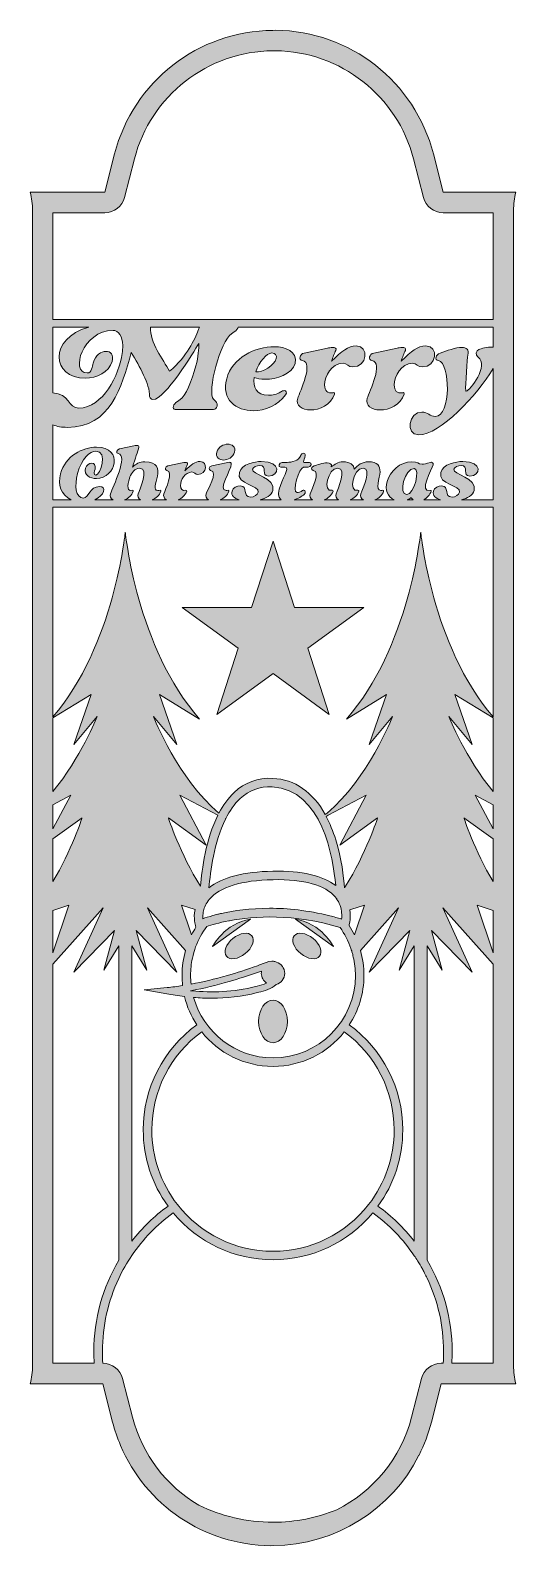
# Model space of a CAD drawing. Header units: centimetres. Extents: x 4.1 to 9.9, y -19.1 to -0.9.
import ezdxf

# ---------------------------------------------------------------- set-up
doc = ezdxf.new("R2010")
doc.units = ezdxf.units.CM
doc.header["$MEASUREMENT"] = 0
doc.layers.add('Layer 1', color=7, linetype='Continuous')

# ---------------------------------------------------------------- blocks, each defined once
blk = doc.blocks.new('block 2')
at = {"layer": 'Layer 1', "true_color": 0x71291b}
h = blk.add_hatch(color=26, dxfattribs=at)
h.dxf.hatch_style = 2
edge = h.paths.add_edge_path()
edge.add_spline(control_points=[(9.868, -3.093), (9.868, -3.02), (9.876, -2.947), (9.894, -2.877), (9.894, -2.877), (9.026, -2.877), (9.026, -2.877), (9.026, -2.877), (8.907, -2.417), (8.907, -2.417), (8.684, -1.553), (7.909, -0.947), (7.017, -0.938), (7.017, -0.938), (6.984, -0.939), (6.984, -0.939), (6.09, -0.944), (5.31, -1.552), (5.087, -2.417), (5.087, -2.417), (4.968, -2.877), (4.968, -2.877), (4.968, -2.877), (4.076, -2.877), (4.076, -2.877), (4.094, -2.947), (4.103, -3.02), (4.103, -3.093), (4.103, -3.093), (4.103, -10.3), (4.103, -10.3), (4.103, -10.3), (4.103, -10.336), (4.103, -10.336), (4.103, -10.336), (4.103, -11.466), (4.103, -11.466), (4.103, -11.466), (4.103, -11.554), (4.103, -11.554), (4.103, -11.554), (4.103, -16.922), (4.103, -16.922), (4.103, -16.996), (4.094, -17.068), (4.076, -17.138), (4.076, -17.138), (4.945, -17.138), (4.945, -17.138), (4.945, -17.138), (5.063, -17.598), (5.063, -17.598), (5.088, -17.694), (5.12, -17.787), (5.158, -17.876), (5.46, -18.59), (6.161, -19.069), (6.953, -19.077), (6.953, -19.077), (6.986, -19.076), (6.986, -19.076), (7.736, -19.072), (8.407, -18.643), (8.734, -17.994), (8.735, -17.994), (8.735, -17.993), (8.735, -17.993), (8.798, -17.869), (8.847, -17.737), (8.883, -17.598), (8.883, -17.598), (9.002, -17.138), (9.002, -17.138), (9.002, -17.138), (9.894, -17.138), (9.894, -17.138), (9.876, -17.068), (9.868, -16.996), (9.868, -16.922), (9.868, -16.922), (9.868, -3.093), (9.868, -3.093)], knot_values=[0, 0, 0, 0, 1, 1, 1, 2, 2, 2, 3, 3, 3, 4, 4, 4, 5, 5, 5, 6, 6, 6, 7, 7, 7, 8, 8, 8, 9, 9, 9, 10, 10, 10, 11, 11, 11, 12, 12, 12, 13, 13, 13, 14, 14, 14, 15, 15, 15, 16, 16, 16, 17, 17, 17, 18, 18, 18, 19, 19, 19, 20, 20, 20, 21, 21, 21, 22, 22, 22, 23, 23, 23, 24, 24, 24, 25, 25, 25, 26, 26, 26, 27, 27, 27, 27], degree=3, periodic=1)
edge = h.paths.add_edge_path()
edge.add_spline(control_points=[(4.348, -4.49), (4.348, -4.49), (4.777, -4.49), (4.777, -4.49), (4.292, -4.627), (4.327, -5.102), (4.738, -5.102), (4.868, -5.102), (5.023, -5.036), (5.058, -4.901), (5.08, -4.822), (5.038, -4.781), (4.983, -4.781), (4.927, -4.781), (4.855, -4.826), (4.83, -4.922), (4.819, -4.96), (4.815, -5.04), (4.759, -5.04), (4.55, -5.04), (4.703, -4.53), (5.068, -4.53), (5.13, -4.53), (5.183, -4.601), (5.186, -4.713), (5.185, -4.744), (5.183, -4.776), (5.177, -4.806), (5.145, -5.059), (4.946, -5.46), (4.659, -5.46), (4.532, -5.46), (4.543, -5.286), (4.348, -5.278), (4.348, -5.278), (4.348, -4.49), (4.348, -4.49)], knot_values=[0, 0, 0, 0, 1, 1, 1, 2, 2, 2, 3, 3, 3, 4, 4, 4, 5, 5, 5, 6, 6, 6, 7, 7, 7, 8, 8, 8, 9, 9, 9, 10, 10, 10, 11, 11, 11, 12, 12, 12, 12], degree=3, periodic=1)
edge = h.paths.add_edge_path()
edge.add_spline(control_points=[(4.348, -9.168), (4.348, -9.168), (4.805, -8.889), (4.805, -8.889), (4.805, -8.889), (4.597, -9.486), (4.597, -9.486), (4.597, -9.486), (4.877, -9.15), (4.877, -9.15), (4.869, -9.17), (4.68, -9.649), (4.348, -10.049), (4.348, -10.049), (4.348, -9.168), (4.348, -9.168)], knot_values=[0, 0, 0, 0, 1, 1, 1, 2, 2, 2, 3, 3, 3, 4, 4, 4, 5, 5, 5, 5], degree=3, periodic=1)
h.paths.add_polyline_path([(4.348, -10.207), (4.561, -10.094), (4.348, -10.497)])
edge = h.paths.add_edge_path()
edge.add_spline(control_points=[(4.348, -10.617), (4.348, -10.617), (4.697, -10.365), (4.697, -10.365), (4.697, -10.365), (4.569, -10.76), (4.348, -11.128), (4.348, -11.128), (4.348, -10.617), (4.348, -10.617)], knot_values=[0, 0, 0, 0, 1, 1, 1, 2, 2, 2, 3, 3, 3, 3], degree=3, periodic=1)
h.paths.add_polyline_path([(4.348, -11.472), (4.54, -11.408), (4.348, -11.979)])
edge = h.paths.add_edge_path()
edge.add_spline(control_points=[(4.348, -16.893), (4.348, -16.893), (4.348, -12.117), (4.348, -12.117), (4.348, -12.117), (4.949, -11.44), (4.949, -11.44), (4.949, -11.44), (4.597, -12.211), (4.597, -12.211), (4.597, -12.211), (5.085, -11.712), (5.085, -11.712), (5.085, -11.712), (4.956, -12.189), (4.956, -12.189), (4.956, -12.189), (5.136, -11.896), (5.136, -11.896), (5.136, -11.896), (5.136, -15.661), (5.136, -15.661), (4.944, -15.987), (4.838, -16.362), (4.838, -16.751), (4.838, -16.799), (4.84, -16.846), (4.843, -16.893), (4.843, -16.893), (4.348, -16.893), (4.348, -16.893)], knot_values=[0, 0, 0, 0, 1, 1, 1, 2, 2, 2, 3, 3, 3, 4, 4, 4, 5, 5, 5, 6, 6, 6, 7, 7, 7, 8, 8, 8, 9, 9, 9, 10, 10, 10, 10], degree=3, periodic=1)
edge = h.paths.add_edge_path()
edge.add_spline(control_points=[(9.024, -16.893), (9.024, -16.893), (9.002, -16.893), (9.002, -16.893), (8.89, -16.893), (8.792, -16.968), (8.764, -17.077), (8.764, -17.077), (8.646, -17.537), (8.646, -17.537), (8.519, -18.031), (8.184, -18.429), (7.749, -18.647), (7.513, -18.743), (7.255, -18.796), (6.985, -18.796), (6.667, -18.796), (6.365, -18.722), (6.096, -18.592), (5.711, -18.365), (5.418, -17.991), (5.301, -17.537), (5.301, -17.537), (5.182, -17.077), (5.182, -17.077), (5.154, -16.969), (5.057, -16.893), (4.946, -16.893), (4.942, -16.846), (4.941, -16.799), (4.941, -16.751), (4.941, -16.445), (5.009, -16.148), (5.136, -15.879), (5.181, -15.783), (5.234, -15.691), (5.294, -15.603), (5.426, -15.408), (5.593, -15.235), (5.789, -15.093), (6.086, -15.45), (6.519, -15.654), (6.985, -15.654), (7.451, -15.654), (7.884, -15.45), (8.181, -15.093), (8.378, -15.235), (8.545, -15.41), (8.678, -15.606), (8.692, -15.626), (8.705, -15.647), (8.718, -15.667), (8.72, -15.671), (8.723, -15.675), (8.725, -15.678), (8.735, -15.695), (8.745, -15.712), (8.755, -15.729), (8.759, -15.736), (8.763, -15.742), (8.767, -15.749), (8.775, -15.764), (8.783, -15.779), (8.791, -15.794), (8.795, -15.801), (8.798, -15.807), (8.801, -15.814), (8.812, -15.834), (8.823, -15.855), (8.833, -15.876), (8.96, -16.146), (9.029, -16.444), (9.029, -16.751), (9.029, -16.799), (9.028, -16.846), (9.024, -16.893)], knot_values=[0, 0, 0, 0, 1, 1, 1, 2, 2, 2, 3, 3, 3, 4, 4, 4, 5, 5, 5, 6, 6, 6, 7, 7, 7, 8, 8, 8, 9, 9, 9, 10, 10, 10, 11, 11, 11, 12, 12, 12, 13, 13, 13, 14, 14, 14, 15, 15, 15, 16, 16, 16, 17, 17, 17, 18, 18, 18, 19, 19, 19, 20, 20, 20, 21, 21, 21, 22, 22, 22, 23, 23, 23, 24, 24, 24, 25, 25, 25, 25], degree=3, periodic=1)
edge = h.paths.add_edge_path()
edge.add_spline(control_points=[(5.344, -11.712), (5.344, -11.712), (5.833, -12.211), (5.833, -12.211), (5.833, -12.211), (5.481, -11.44), (5.481, -11.44), (5.481, -11.44), (5.937, -11.953), (5.937, -11.953), (5.91, -12.048), (5.895, -12.147), (5.895, -12.251), (5.895, -12.292), (5.898, -12.332), (5.902, -12.373), (5.839, -12.382), (5.777, -12.39), (5.716, -12.396), (5.716, -12.396), (5.443, -12.422), (5.443, -12.422), (5.443, -12.422), (5.713, -12.472), (5.713, -12.472), (5.777, -12.484), (5.848, -12.495), (5.925, -12.504), (5.954, -12.626), (6.004, -12.74), (6.071, -12.843), (5.669, -13.135), (5.43, -13.601), (5.43, -14.1), (5.43, -14.432), (5.533, -14.746), (5.727, -15.012), (5.562, -15.132), (5.416, -15.273), (5.294, -15.43), (5.294, -15.43), (5.294, -11.896), (5.294, -11.896), (5.294, -11.896), (5.473, -12.189), (5.473, -12.189), (5.473, -12.189), (5.344, -11.712), (5.344, -11.712)], knot_values=[0, 0, 0, 0, 1, 1, 1, 2, 2, 2, 3, 3, 3, 4, 4, 4, 5, 5, 5, 6, 6, 6, 7, 7, 7, 8, 8, 8, 9, 9, 9, 10, 10, 10, 11, 11, 11, 12, 12, 12, 13, 13, 13, 14, 14, 14, 15, 15, 15, 16, 16, 16, 16], degree=3, periodic=1)
edge = h.paths.add_edge_path()
edge.add_spline(control_points=[(5.869, -10.094), (5.869, -10.094), (6.324, -10.334), (6.324, -10.334), (6.181, -10.621), (6.133, -10.979), (6.116, -11.183), (5.874, -10.801), (5.732, -10.365), (5.732, -10.365), (5.732, -10.365), (6.185, -10.691), (6.185, -10.691), (6.185, -10.691), (5.869, -10.094), (5.869, -10.094)], knot_values=[0, 0, 0, 0, 1, 1, 1, 2, 2, 2, 3, 3, 3, 4, 4, 4, 5, 5, 5, 5], degree=3, periodic=1)
edge = h.paths.add_edge_path()
edge.add_spline(control_points=[(8.238, -10.365), (8.238, -10.365), (8.096, -10.801), (7.854, -11.183), (7.85, -11.19), (7.845, -11.196), (7.841, -11.203), (7.832, -11.076), (7.807, -10.854), (7.737, -10.628), (7.705, -10.523), (7.666, -10.43), (7.622, -10.347), (7.622, -10.347), (7.646, -10.334), (7.646, -10.334), (7.646, -10.334), (8.101, -10.094), (8.101, -10.094), (8.101, -10.094), (7.785, -10.691), (7.785, -10.691), (7.785, -10.691), (8.238, -10.365), (8.238, -10.365)], knot_values=[0, 0, 0, 0, 1, 1, 1, 2, 2, 2, 3, 3, 3, 4, 4, 4, 5, 5, 5, 6, 6, 6, 7, 7, 7, 8, 8, 8, 8], degree=3, periodic=1)
edge = h.paths.add_edge_path()
edge.add_spline(control_points=[(8.626, -11.712), (8.626, -11.712), (8.497, -12.189), (8.497, -12.189), (8.497, -12.189), (8.676, -11.896), (8.676, -11.896), (8.676, -11.896), (8.676, -15.43), (8.676, -15.43), (8.553, -15.273), (8.408, -15.132), (8.243, -15.012), (8.437, -14.746), (8.54, -14.432), (8.54, -14.1), (8.54, -13.601), (8.301, -13.135), (7.899, -12.843), (8.01, -12.672), (8.075, -12.469), (8.075, -12.251), (8.075, -12.148), (8.06, -12.048), (8.033, -11.954), (8.033, -11.954), (8.033, -11.953), (8.033, -11.953), (8.033, -11.953), (8.489, -11.44), (8.489, -11.44), (8.489, -11.44), (8.137, -12.211), (8.137, -12.211), (8.137, -12.211), (8.626, -11.712), (8.626, -11.712)], knot_values=[0, 0, 0, 0, 1, 1, 1, 2, 2, 2, 3, 3, 3, 4, 4, 4, 5, 5, 5, 6, 6, 6, 7, 7, 7, 8, 8, 8, 9, 9, 9, 10, 10, 10, 11, 11, 11, 12, 12, 12, 12], degree=3, periodic=1)
edge = h.paths.add_edge_path()
edge.add_spline(control_points=[(6.056, -11.657), (6.056, -11.657), (6.061, -11.674), (6.061, -11.674), (6.043, -11.703), (6.026, -11.733), (6.01, -11.765), (6.01, -11.765), (5.89, -11.408), (5.89, -11.408), (5.89, -11.408), (6.051, -11.462), (6.051, -11.462), (6.029, -11.568), (6.054, -11.652), (6.056, -11.657)], knot_values=[0, 0, 0, 0, 1, 1, 1, 2, 2, 2, 3, 3, 3, 4, 4, 4, 5, 5, 5, 5], degree=3, periodic=1)
edge = h.paths.add_edge_path()
edge.add_spline(control_points=[(6.908, -12.343), (6.873, -12.358), (6.833, -12.369), (6.795, -12.379), (6.795, -12.379), (6.777, -12.383), (6.777, -12.383), (6.514, -12.453), (6.245, -12.457), (6.015, -12.436), (6.009, -12.436), (6.003, -12.435), (5.997, -12.435), (6.003, -12.434), (6.009, -12.433), (6.015, -12.431), (6.155, -12.406), (6.302, -12.37), (6.46, -12.324), (6.571, -12.292), (6.69, -12.254), (6.823, -12.209), (6.83, -12.206), (6.839, -12.202), (6.848, -12.198), (6.846, -12.207), (6.845, -12.217), (6.845, -12.226), (6.845, -12.275), (6.87, -12.318), (6.908, -12.343)], knot_values=[0, 0, 0, 0, 1, 1, 1, 2, 2, 2, 3, 3, 3, 4, 4, 4, 5, 5, 5, 6, 6, 6, 7, 7, 7, 8, 8, 8, 9, 9, 9, 10, 10, 10, 10], degree=3, periodic=1)
edge = h.paths.add_edge_path()
edge.add_spline(control_points=[(6.252, -12.524), (6.427, -12.524), (6.613, -12.506), (6.796, -12.457), (6.796, -12.457), (6.814, -12.453), (6.814, -12.453), (6.884, -12.435), (6.964, -12.414), (7.024, -12.36), (7.082, -12.343), (7.125, -12.29), (7.125, -12.226), (7.125, -12.163), (7.083, -12.11), (7.026, -12.092), (7.015, -12.087), (7.002, -12.083), (6.989, -12.081), (6.983, -12.081), (6.978, -12.081), (6.972, -12.081), (6.925, -12.081), (6.876, -12.103), (6.835, -12.121), (6.82, -12.127), (6.807, -12.133), (6.798, -12.136), (6.666, -12.181), (6.549, -12.219), (6.439, -12.251), (6.284, -12.296), (6.14, -12.33), (6.003, -12.355), (6, -12.321), (5.997, -12.286), (5.997, -12.251), (5.997, -12.18), (6.005, -12.112), (6.019, -12.046), (6.029, -11.999), (6.042, -11.953), (6.058, -11.909), (6.091, -11.821), (6.136, -11.739), (6.191, -11.664), (6.247, -11.646), (6.337, -11.62), (6.455, -11.597), (6.457, -11.597), (6.46, -11.596), (6.463, -11.596), (6.76, -11.54), (7.232, -11.509), (7.788, -11.677), (7.843, -11.754), (7.887, -11.839), (7.919, -11.93), (7.922, -11.939), (7.925, -11.949), (7.928, -11.958), (7.932, -11.972), (7.936, -11.986), (7.94, -12), (7.942, -12.01), (7.945, -12.021), (7.947, -12.031), (7.964, -12.102), (7.973, -12.175), (7.973, -12.251), (7.973, -12.795), (7.53, -13.238), (6.985, -13.238), (6.532, -13.238), (6.15, -12.931), (6.034, -12.515), (6.103, -12.52), (6.177, -12.524), (6.252, -12.524)], knot_values=[0, 0, 0, 0, 1, 1, 1, 2, 2, 2, 3, 3, 3, 4, 4, 4, 5, 5, 5, 6, 6, 6, 7, 7, 7, 8, 8, 8, 9, 9, 9, 10, 10, 10, 11, 11, 11, 12, 12, 12, 13, 13, 13, 14, 14, 14, 15, 15, 15, 16, 16, 16, 17, 17, 17, 18, 18, 18, 19, 19, 19, 20, 20, 20, 21, 21, 21, 22, 22, 22, 23, 23, 23, 24, 24, 24, 25, 25, 25, 26, 26, 26, 26], degree=3, periodic=1)
edge = h.paths.add_edge_path()
edge.add_spline(control_points=[(7.753, -11.346), (7.756, -11.351), (7.76, -11.355), (7.763, -11.359), (7.765, -11.362), (7.766, -11.364), (7.768, -11.367), (7.802, -11.429), (7.81, -11.491), (7.809, -11.539), (7.809, -11.553), (7.808, -11.565), (7.807, -11.576), (7.76, -11.562), (7.713, -11.549), (7.667, -11.538), (7.401, -11.471), (7.157, -11.447), (6.945, -11.447), (6.71, -11.447), (6.513, -11.476), (6.368, -11.509), (6.352, -11.512), (6.337, -11.516), (6.322, -11.519), (6.302, -11.524), (6.284, -11.529), (6.266, -11.534), (6.216, -11.548), (6.175, -11.561), (6.145, -11.572), (6.144, -11.567), (6.144, -11.563), (6.144, -11.558), (6.144, -11.539), (6.145, -11.518), (6.149, -11.495), (6.156, -11.453), (6.173, -11.406), (6.207, -11.359), (6.21, -11.355), (6.214, -11.351), (6.217, -11.346), (6.219, -11.344), (6.221, -11.341), (6.223, -11.339), (6.346, -11.193), (6.608, -11.113), (6.986, -11.105), (7.355, -11.098), (7.612, -11.17), (7.732, -11.314), (7.736, -11.318), (7.74, -11.323), (7.743, -11.328), (7.746, -11.33), (7.747, -11.333), (7.749, -11.336), (7.748, -11.337), (7.748, -11.338), (7.747, -11.339), (7.749, -11.341), (7.751, -11.344), (7.753, -11.346)], knot_values=[0, 0, 0, 0, 1, 1, 1, 2, 2, 2, 3, 3, 3, 4, 4, 4, 5, 5, 5, 6, 6, 6, 7, 7, 7, 8, 8, 8, 9, 9, 9, 10, 10, 10, 11, 11, 11, 12, 12, 12, 13, 13, 13, 14, 14, 14, 15, 15, 15, 16, 16, 16, 17, 17, 17, 18, 18, 18, 19, 19, 19, 20, 20, 20, 21, 21, 21, 21], degree=3, periodic=1)
edge = h.paths.add_edge_path()
edge.add_spline(control_points=[(7.907, -11.466), (7.907, -11.466), (7.919, -11.462), (7.919, -11.462), (7.919, -11.462), (8.08, -11.408), (8.08, -11.408), (8.08, -11.408), (7.96, -11.765), (7.96, -11.765), (7.96, -11.765), (7.96, -11.765), (7.96, -11.765), (7.94, -11.727), (7.919, -11.689), (7.896, -11.653), (7.901, -11.634), (7.92, -11.559), (7.907, -11.466)], knot_values=[0, 0, 0, 0, 1, 1, 1, 2, 2, 2, 3, 3, 3, 4, 4, 4, 5, 5, 5, 6, 6, 6, 6], degree=3, periodic=1)
edge = h.paths.add_edge_path()
edge.add_spline(control_points=[(6.985, -13.34), (7.331, -13.34), (7.64, -13.178), (7.839, -12.926), (8.215, -13.199), (8.437, -13.634), (8.437, -14.1), (8.437, -14.427), (8.331, -14.735), (8.131, -14.992), (7.853, -15.348), (7.436, -15.552), (6.985, -15.552), (6.534, -15.552), (6.117, -15.348), (5.839, -14.992), (5.639, -14.735), (5.533, -14.427), (5.533, -14.1), (5.533, -13.634), (5.755, -13.199), (6.131, -12.926), (6.33, -13.178), (6.639, -13.34), (6.985, -13.34)], knot_values=[0, 0, 0, 0, 1, 1, 1, 2, 2, 2, 3, 3, 3, 4, 4, 4, 5, 5, 5, 6, 6, 6, 7, 7, 7, 8, 8, 8, 8], degree=3, periodic=1)
edge = h.paths.add_edge_path()
edge.add_spline(control_points=[(7.736, -11.176), (7.581, -11.055), (7.329, -10.996), (6.984, -11.003), (6.632, -11.01), (6.375, -11.077), (6.218, -11.202), (6.233, -11.007), (6.279, -10.656), (6.415, -10.382), (6.416, -10.379), (6.417, -10.376), (6.419, -10.373), (6.465, -10.282), (6.521, -10.2), (6.59, -10.135), (6.697, -10.034), (6.827, -9.986), (6.975, -9.994), (7.575, -10.025), (7.707, -10.844), (7.736, -11.176)], knot_values=[0, 0, 0, 0, 1, 1, 1, 2, 2, 2, 3, 3, 3, 4, 4, 4, 5, 5, 5, 6, 6, 6, 7, 7, 7, 7], degree=3, periodic=1)
edge = h.paths.add_edge_path()
edge.add_spline(control_points=[(9.622, -16.893), (9.622, -16.893), (9.127, -16.893), (9.127, -16.893), (9.13, -16.846), (9.132, -16.799), (9.132, -16.751), (9.132, -16.362), (9.026, -15.987), (8.834, -15.661), (8.834, -15.661), (8.834, -11.896), (8.834, -11.896), (8.834, -11.896), (9.014, -12.189), (9.014, -12.189), (9.014, -12.189), (8.885, -11.712), (8.885, -11.712), (8.885, -11.712), (9.373, -12.211), (9.373, -12.211), (9.373, -12.211), (9.021, -11.44), (9.021, -11.44), (9.021, -11.44), (9.622, -12.117), (9.622, -12.117), (9.622, -12.117), (9.622, -12.117), (9.622, -12.117), (9.622, -12.117), (9.622, -16.893), (9.622, -16.893)], knot_values=[0, 0, 0, 0, 1, 1, 1, 2, 2, 2, 3, 3, 3, 4, 4, 4, 5, 5, 5, 6, 6, 6, 7, 7, 7, 8, 8, 8, 9, 9, 9, 10, 10, 10, 11, 11, 11, 11], degree=3, periodic=1)
h.paths.add_polyline_path([(9.622, -11.98), (9.622, -11.979), (9.43, -11.408), (9.622, -11.472), (9.622, -11.472)])
edge = h.paths.add_edge_path()
edge.add_spline(control_points=[(9.622, -11.128), (9.622, -11.128), (9.622, -11.128), (9.622, -11.128), (9.401, -10.76), (9.273, -10.365), (9.273, -10.365), (9.273, -10.365), (9.622, -10.617), (9.622, -10.617), (9.622, -10.617), (9.622, -10.617), (9.622, -10.617), (9.622, -10.617), (9.622, -11.128), (9.622, -11.128)], knot_values=[0, 0, 0, 0, 1, 1, 1, 2, 2, 2, 3, 3, 3, 4, 4, 4, 5, 5, 5, 5], degree=3, periodic=1)
h.paths.add_polyline_path([(9.622, -10.497), (9.622, -10.497), (9.409, -10.094), (9.622, -10.207), (9.622, -10.207)])
edge = h.paths.add_edge_path()
edge.add_spline(control_points=[(9.622, -10.049), (9.622, -10.049), (9.622, -10.049), (9.622, -10.049), (9.29, -9.649), (9.101, -9.17), (9.093, -9.15), (9.093, -9.15), (9.373, -9.486), (9.373, -9.486), (9.373, -9.486), (9.165, -8.889), (9.165, -8.889), (9.165, -8.889), (9.622, -9.168), (9.622, -9.168), (9.622, -9.168), (9.622, -9.168), (9.622, -9.168), (9.622, -9.168), (9.622, -10.049), (9.622, -10.049)], knot_values=[0, 0, 0, 0, 1, 1, 1, 2, 2, 2, 3, 3, 3, 4, 4, 4, 5, 5, 5, 6, 6, 6, 7, 7, 7, 7], degree=3, periodic=1)
edge = h.paths.add_edge_path()
edge.add_spline(control_points=[(9.622, -9.155), (9.622, -9.155), (9.622, -9.155), (9.622, -9.155), (8.889, -8.306), (8.755, -6.946), (8.755, -6.946), (8.755, -6.946), (8.619, -8.336), (7.864, -9.182), (7.864, -9.182), (8.346, -8.889), (8.346, -8.889), (8.346, -8.889), (8.137, -9.486), (8.137, -9.486), (8.137, -9.486), (8.417, -9.15), (8.417, -9.15), (8.408, -9.175), (8.122, -9.898), (7.633, -10.309), (7.626, -10.315), (7.619, -10.32), (7.612, -10.326), (7.461, -10.054), (7.246, -9.905), (6.98, -9.892), (6.803, -9.883), (6.648, -9.94), (6.519, -10.061), (6.446, -10.13), (6.387, -10.215), (6.337, -10.309), (5.848, -9.898), (5.562, -9.175), (5.553, -9.15), (5.553, -9.15), (5.833, -9.486), (5.833, -9.486), (5.833, -9.486), (5.624, -8.889), (5.624, -8.889), (5.624, -8.889), (6.106, -9.182), (6.106, -9.182), (5.351, -8.336), (5.215, -6.946), (5.215, -6.946), (5.215, -6.946), (5.081, -8.306), (4.348, -9.155), (4.348, -9.155), (4.348, -6.648), (4.348, -6.648), (4.348, -6.648), (9.622, -6.648), (9.622, -6.648), (9.622, -6.648), (9.622, -9.155), (9.622, -9.155)], knot_values=[0, 0, 0, 0, 1, 1, 1, 2, 2, 2, 3, 3, 3, 4, 4, 4, 5, 5, 5, 6, 6, 6, 7, 7, 7, 8, 8, 8, 9, 9, 9, 10, 10, 10, 11, 11, 11, 12, 12, 12, 13, 13, 13, 14, 14, 14, 15, 15, 15, 16, 16, 16, 17, 17, 17, 18, 18, 18, 19, 19, 19, 20, 20, 20, 20], degree=3, periodic=1)
edge = h.paths.add_edge_path()
edge.add_spline(control_points=[(5.3, -6.444), (5.209, -6.466), (5.259, -6.331), (5.271, -6.283), (5.288, -6.237), (5.333, -6.18), (5.383, -6.18), (5.509, -6.18), (5.386, -6.433), (5.369, -6.485), (5.358, -6.518), (5.372, -6.543), (5.398, -6.557), (5.398, -6.557), (5.207, -6.557), (5.207, -6.557), (5.253, -6.54), (5.293, -6.506), (5.31, -6.454), (5.313, -6.446), (5.308, -6.442), (5.3, -6.444)], knot_values=[0, 0, 0, 0, 1, 1, 1, 2, 2, 2, 3, 3, 3, 4, 4, 4, 5, 5, 5, 6, 6, 6, 7, 7, 7, 7], degree=3, periodic=1)
edge = h.paths.add_edge_path()
edge.add_spline(control_points=[(7.693, -6.444), (7.574, -6.474), (7.644, -6.179), (7.76, -6.179), (7.876, -6.179), (7.76, -6.428), (7.741, -6.485), (7.73, -6.518), (7.744, -6.543), (7.77, -6.557), (7.77, -6.557), (7.6, -6.557), (7.6, -6.557), (7.645, -6.54), (7.686, -6.506), (7.704, -6.454), (7.705, -6.446), (7.7, -6.442), (7.693, -6.444)], knot_values=[0, 0, 0, 0, 1, 1, 1, 2, 2, 2, 3, 3, 3, 4, 4, 4, 5, 5, 5, 6, 6, 6, 6], degree=3, periodic=1)
edge = h.paths.add_edge_path()
edge.add_spline(control_points=[(8.003, -6.444), (7.888, -6.473), (7.939, -6.18), (8.066, -6.18), (8.177, -6.18), (8.057, -6.428), (8.038, -6.485), (8.028, -6.518), (8.042, -6.543), (8.068, -6.557), (8.068, -6.557), (7.91, -6.557), (7.91, -6.557), (7.955, -6.54), (7.996, -6.506), (8.013, -6.454), (8.016, -6.446), (8.01, -6.442), (8.003, -6.444)], knot_values=[0, 0, 0, 0, 1, 1, 1, 2, 2, 2, 3, 3, 3, 4, 4, 4, 5, 5, 5, 6, 6, 6, 6], degree=3, periodic=1)
edge = h.paths.add_edge_path()
edge.add_spline(control_points=[(8.588, -6.494), (8.48, -6.494), (8.566, -6.182), (8.675, -6.182), (8.755, -6.182), (8.677, -6.494), (8.588, -6.494)], knot_values=[0, 0, 0, 0, 1, 1, 1, 2, 2, 2, 2], degree=3, periodic=1)
edge = h.paths.add_edge_path()
edge.add_spline(control_points=[(8.664, -6.557), (8.664, -6.557), (8.594, -6.557), (8.594, -6.557), (8.612, -6.55), (8.628, -6.541), (8.642, -6.529), (8.647, -6.541), (8.655, -6.55), (8.664, -6.557)], knot_values=[0, 0, 0, 0, 1, 1, 1, 2, 2, 2, 3, 3, 3, 3], degree=3, periodic=1)
edge = h.paths.add_edge_path()
edge.add_spline(control_points=[(9.622, -4.729), (9.62, -4.729), (9.617, -4.729), (9.614, -4.729), (9.552, -4.729), (9.477, -4.747), (9.452, -4.759), (9.418, -4.776), (9.404, -4.823), (9.44, -4.848), (9.58, -4.95), (9.341, -5.257), (9.301, -5.257), (9.298, -5.257), (9.295, -5.255), (9.295, -5.251), (9.287, -5.202), (9.315, -4.846), (9.319, -4.828), (9.338, -4.757), (9.304, -4.734), (9.248, -4.734), (9.176, -4.734), (9.064, -4.775), (8.989, -4.801), (8.933, -4.82), (8.918, -4.884), (8.967, -4.891), (9.111, -4.912), (9.122, -5.561), (8.929, -5.561), (8.868, -5.561), (8.84, -5.507), (8.769, -5.507), (8.61, -5.507), (8.563, -5.781), (8.731, -5.781), (8.983, -5.781), (9.437, -5.306), (9.622, -4.988), (9.622, -4.988), (9.622, -6.557), (9.622, -6.557), (9.622, -6.557), (9.243, -6.557), (9.243, -6.557), (9.312, -6.54), (9.38, -6.506), (9.396, -6.445), (9.435, -6.299), (9.137, -6.25), (9.152, -6.193), (9.159, -6.167), (9.206, -6.147), (9.24, -6.147), (9.339, -6.147), (9.248, -6.274), (9.344, -6.274), (9.473, -6.274), (9.506, -6.1), (9.258, -6.1), (9.177, -6.1), (9.023, -6.126), (8.995, -6.231), (8.956, -6.376), (9.243, -6.384), (9.22, -6.468), (9.213, -6.496), (9.171, -6.526), (9.13, -6.526), (9.028, -6.526), (9.103, -6.391), (9.006, -6.391), (8.968, -6.391), (8.918, -6.413), (8.907, -6.455), (8.893, -6.51), (8.937, -6.541), (8.991, -6.557), (8.991, -6.557), (8.791, -6.557), (8.791, -6.557), (8.831, -6.537), (8.866, -6.501), (8.881, -6.455), (8.884, -6.448), (8.877, -6.444), (8.871, -6.445), (8.727, -6.479), (8.886, -6.19), (8.904, -6.138), (8.911, -6.118), (8.886, -6.105), (8.871, -6.11), (8.823, -6.127), (8.793, -6.132), (8.772, -6.132), (8.723, -6.132), (8.721, -6.102), (8.649, -6.102), (8.508, -6.102), (8.385, -6.215), (8.352, -6.34), (8.326, -6.436), (8.357, -6.524), (8.438, -6.557), (8.438, -6.557), (8.207, -6.557), (8.207, -6.557), (8.253, -6.54), (8.294, -6.506), (8.311, -6.454), (8.313, -6.446), (8.308, -6.442), (8.3, -6.444), (8.292, -6.445), (8.285, -6.446), (8.279, -6.446), (8.199, -6.446), (8.268, -6.295), (8.268, -6.223), (8.268, -6.154), (8.239, -6.103), (8.128, -6.103), (8.055, -6.103), (7.997, -6.142), (7.959, -6.193), (7.952, -6.141), (7.917, -6.103), (7.822, -6.103), (7.768, -6.103), (7.718, -6.133), (7.684, -6.165), (7.692, -6.127), (7.669, -6.115), (7.636, -6.115), (7.583, -6.115), (7.503, -6.145), (7.48, -6.151), (7.444, -6.158), (7.436, -6.202), (7.466, -6.206), (7.563, -6.22), (7.449, -6.43), (7.431, -6.485), (7.42, -6.518), (7.434, -6.543), (7.46, -6.557), (7.46, -6.557), (7.24, -6.557), (7.24, -6.557), (7.286, -6.542), (7.332, -6.518), (7.36, -6.493), (7.379, -6.476), (7.373, -6.443), (7.354, -6.443), (7.35, -6.443), (7.344, -6.445), (7.339, -6.448), (7.318, -6.463), (7.289, -6.472), (7.275, -6.472), (7.205, -6.472), (7.298, -6.169), (7.351, -6.169), (7.351, -6.169), (7.405, -6.169), (7.405, -6.169), (7.441, -6.169), (7.459, -6.11), (7.421, -6.11), (7.405, -6.11), (7.384, -6.113), (7.37, -6.113), (7.357, -6.113), (7.349, -6.111), (7.351, -6.102), (7.356, -6.083), (7.362, -6.06), (7.371, -6.028), (7.375, -6.011), (7.364, -6.001), (7.351, -6.001), (7.338, -6.001), (7.323, -6.01), (7.319, -6.026), (7.299, -6.092), (7.207, -6.11), (7.153, -6.11), (7.153, -6.11), (7.095, -6.11), (7.095, -6.11), (7.057, -6.11), (7.042, -6.169), (7.078, -6.169), (7.078, -6.169), (7.128, -6.169), (7.128, -6.169), (7.193, -6.169), (7.09, -6.314), (7.059, -6.432), (7.042, -6.499), (7.055, -6.538), (7.084, -6.557), (7.084, -6.557), (6.83, -6.557), (6.83, -6.557), (6.899, -6.54), (6.966, -6.506), (6.983, -6.445), (7.022, -6.299), (6.724, -6.25), (6.739, -6.193), (6.746, -6.167), (6.793, -6.147), (6.827, -6.147), (6.926, -6.147), (6.835, -6.274), (6.931, -6.274), (7.06, -6.274), (7.093, -6.1), (6.845, -6.1), (6.764, -6.1), (6.61, -6.126), (6.582, -6.231), (6.542, -6.376), (6.83, -6.384), (6.807, -6.468), (6.8, -6.496), (6.758, -6.526), (6.717, -6.526), (6.615, -6.526), (6.69, -6.391), (6.593, -6.391), (6.555, -6.391), (6.505, -6.413), (6.494, -6.455), (6.479, -6.51), (6.523, -6.541), (6.578, -6.557), (6.578, -6.557), (6.353, -6.557), (6.353, -6.557), (6.398, -6.54), (6.438, -6.506), (6.456, -6.454), (6.459, -6.446), (6.453, -6.442), (6.446, -6.444), (6.437, -6.446), (6.429, -6.447), (6.422, -6.447), (6.319, -6.447), (6.485, -6.194), (6.485, -6.132), (6.485, -6.113), (6.472, -6.109), (6.458, -6.109), (6.445, -6.109), (6.431, -6.112), (6.423, -6.114), (6.423, -6.114), (6.251, -6.151), (6.251, -6.151), (6.216, -6.158), (6.208, -6.202), (6.238, -6.206), (6.334, -6.22), (6.197, -6.447), (6.184, -6.485), (6.173, -6.518), (6.187, -6.543), (6.213, -6.557), (6.213, -6.557), (5.847, -6.557), (5.847, -6.557), (5.892, -6.54), (5.933, -6.506), (5.951, -6.454), (5.953, -6.446), (5.947, -6.442), (5.94, -6.444), (5.896, -6.455), (5.877, -6.426), (5.877, -6.387), (5.877, -6.324), (5.928, -6.225), (6.013, -6.225), (6.043, -6.225), (6.052, -6.254), (6.083, -6.254), (6.194, -6.254), (6.208, -6.099), (6.111, -6.099), (6.049, -6.099), (6.006, -6.137), (5.928, -6.211), (5.938, -6.182), (5.949, -6.154), (5.96, -6.132), (5.967, -6.114), (5.953, -6.11), (5.936, -6.11), (5.922, -6.11), (5.906, -6.112), (5.898, -6.114), (5.898, -6.114), (5.726, -6.151), (5.726, -6.151), (5.691, -6.158), (5.683, -6.202), (5.713, -6.206), (5.8, -6.219), (5.694, -6.435), (5.678, -6.485), (5.668, -6.518), (5.682, -6.543), (5.707, -6.557), (5.707, -6.557), (5.537, -6.557), (5.537, -6.557), (5.582, -6.54), (5.623, -6.506), (5.641, -6.454), (5.643, -6.446), (5.637, -6.442), (5.631, -6.444), (5.621, -6.446), (5.612, -6.447), (5.605, -6.447), (5.483, -6.447), (5.766, -6.103), (5.448, -6.103), (5.388, -6.103), (5.339, -6.129), (5.302, -6.166), (5.332, -6.067), (5.367, -5.975), (5.379, -5.929), (5.383, -5.911), (5.37, -5.907), (5.354, -5.907), (5.341, -5.907), (5.326, -5.91), (5.317, -5.911), (5.317, -5.911), (5.145, -5.949), (5.145, -5.949), (5.111, -5.956), (5.098, -5.999), (5.131, -6.004), (5.254, -6.022), (5.064, -6.406), (5.038, -6.485), (5.028, -6.518), (5.042, -6.543), (5.068, -6.557), (5.068, -6.557), (4.848, -6.557), (4.848, -6.557), (4.967, -6.506), (4.994, -6.399), (4.907, -6.399), (4.786, -6.399), (4.776, -6.537), (4.713, -6.537), (4.617, -6.537), (4.606, -6.386), (4.643, -6.245), (4.693, -6.061), (4.791, -5.976), (4.862, -5.976), (5.013, -5.976), (4.915, -6.264), (4.862, -6.264), (4.826, -6.264), (4.846, -6.215), (4.852, -6.192), (4.865, -6.142), (4.841, -6.12), (4.812, -6.12), (4.783, -6.12), (4.749, -6.141), (4.739, -6.179), (4.717, -6.262), (4.79, -6.303), (4.87, -6.303), (5.102, -6.303), (5.203, -5.928), (4.871, -5.928), (4.705, -5.928), (4.495, -6.033), (4.438, -6.248), (4.404, -6.373), (4.442, -6.503), (4.568, -6.557), (4.568, -6.557), (4.348, -6.557), (4.348, -6.557), (4.348, -6.557), (4.348, -5.662), (4.348, -5.662), (4.395, -5.68), (4.452, -5.691), (4.522, -5.691), (5.036, -5.691), (5.173, -5.214), (5.286, -4.794), (5.388, -4.965), (5.507, -5.168), (5.507, -5.321), (5.515, -5.343), (5.521, -5.355), (5.547, -5.357), (5.683, -5.366), (6.042, -4.787), (6.095, -4.686), (6.097, -4.753), (6.091, -4.843), (6.061, -4.953), (6.013, -5.134), (5.935, -5.32), (5.874, -5.358), (5.874, -5.358), (5.839, -5.38), (5.839, -5.38), (5.789, -5.411), (5.771, -5.473), (5.814, -5.476), (5.814, -5.476), (6.272, -5.476), (6.272, -5.476), (6.316, -5.473), (6.332, -5.411), (6.299, -5.38), (6.299, -5.38), (6.275, -5.358), (6.275, -5.358), (6.185, -5.271), (6.363, -4.65), (6.486, -4.572), (6.486, -4.572), (6.521, -4.549), (6.521, -4.549), (6.547, -4.533), (6.564, -4.51), (6.569, -4.49), (6.569, -4.49), (9.622, -4.49), (9.622, -4.49), (9.622, -4.49), (9.622, -4.729), (9.622, -4.729)], knot_values=[0, 0, 0, 0, 1, 1, 1, 2, 2, 2, 3, 3, 3, 4, 4, 4, 5, 5, 5, 6, 6, 6, 7, 7, 7, 8, 8, 8, 9, 9, 9, 10, 10, 10, 11, 11, 11, 12, 12, 12, 13, 13, 13, 14, 14, 14, 15, 15, 15, 16, 16, 16, 17, 17, 17, 18, 18, 18, 19, 19, 19, 20, 20, 20, 21, 21, 21, 22, 22, 22, 23, 23, 23, 24, 24, 24, 25, 25, 25, 26, 26, 26, 27, 27, 27, 28, 28, 28, 29, 29, 29, 30, 30, 30, 31, 31, 31, 32, 32, 32, 33, 33, 33, 34, 34, 34, 35, 35, 35, 36, 36, 36, 37, 37, 37, 38, 38, 38, 39, 39, 39, 40, 40, 40, 41, 41, 41, 42, 42, 42, 43, 43, 43, 44, 44, 44, 45, 45, 45, 46, 46, 46, 47, 47, 47, 48, 48, 48, 49, 49, 49, 50, 50, 50, 51, 51, 51, 52, 52, 52, 53, 53, 53, 54, 54, 54, 55, 55, 55, 56, 56, 56, 57, 57, 57, 58, 58, 58, 59, 59, 59, 60, 60, 60, 61, 61, 61, 62, 62, 62, 63, 63, 63, 64, 64, 64, 65, 65, 65, 66, 66, 66, 67, 67, 67, 68, 68, 68, 69, 69, 69, 70, 70, 70, 71, 71, 71, 72, 72, 72, 73, 73, 73, 74, 74, 74, 75, 75, 75, 76, 76, 76, 77, 77, 77, 78, 78, 78, 79, 79, 79, 80, 80, 80, 81, 81, 81, 82, 82, 82, 83, 83, 83, 84, 84, 84, 85, 85, 85, 86, 86, 86, 87, 87, 87, 88, 88, 88, 89, 89, 89, 90, 90, 90, 91, 91, 91, 92, 92, 92, 93, 93, 93, 94, 94, 94, 95, 95, 95, 96, 96, 96, 97, 97, 97, 98, 98, 98, 99, 99, 99, 100, 100, 100, 101, 101, 101, 102, 102, 102, 103, 103, 103, 104, 104, 104, 105, 105, 105, 106, 106, 106, 107, 107, 107, 108, 108, 108, 109, 109, 109, 110, 110, 110, 111, 111, 111, 112, 112, 112, 113, 113, 113, 114, 114, 114, 115, 115, 115, 116, 116, 116, 117, 117, 117, 118, 118, 118, 119, 119, 119, 120, 120, 120, 121, 121, 121, 122, 122, 122, 123, 123, 123, 124, 124, 124, 125, 125, 125, 126, 126, 126, 127, 127, 127, 128, 128, 128, 129, 129, 129, 130, 130, 130, 131, 131, 131, 132, 132, 132, 133, 133, 133, 134, 134, 134, 135, 135, 135, 136, 136, 136, 137, 137, 137, 138, 138, 138, 139, 139, 139, 140, 140, 140, 141, 141, 141, 142, 142, 142, 143, 143, 143, 144, 144, 144, 145, 145, 145, 146, 146, 146, 147, 147, 147, 148, 148, 148, 149, 149, 149, 150, 150, 150, 151, 151, 151, 151], degree=3, periodic=1)
edge = h.paths.add_edge_path()
edge.add_spline(control_points=[(5.518, -4.49), (5.518, -4.49), (6.105, -4.49), (6.105, -4.49), (6.097, -4.501), (6.09, -4.515), (6.088, -4.529), (6.047, -4.636), (5.96, -4.838), (5.746, -5.019), (5.666, -4.877), (5.508, -4.679), (5.518, -4.49)], knot_values=[0, 0, 0, 0, 1, 1, 1, 2, 2, 2, 3, 3, 3, 4, 4, 4, 4], degree=3, periodic=1)
edge = h.paths.add_edge_path()
edge.add_spline(control_points=[(9.622, -4.4), (9.622, -4.4), (4.348, -4.4), (4.348, -4.4), (4.348, -4.4), (4.348, -3.122), (4.348, -3.122), (4.348, -3.122), (4.968, -3.122), (4.968, -3.122), (5.08, -3.122), (5.178, -3.047), (5.206, -2.938), (5.206, -2.938), (5.324, -2.478), (5.324, -2.478), (5.519, -1.721), (6.203, -1.188), (6.986, -1.184), (6.986, -1.184), (7.016, -1.183), (7.016, -1.183), (7.796, -1.192), (8.475, -1.724), (8.669, -2.478), (8.669, -2.478), (8.788, -2.938), (8.788, -2.938), (8.816, -3.047), (8.914, -3.122), (9.026, -3.122), (9.026, -3.122), (9.622, -3.122), (9.622, -3.122), (9.622, -3.122), (9.622, -4.4), (9.622, -4.4)], knot_values=[0, 0, 0, 0, 1, 1, 1, 2, 2, 2, 3, 3, 3, 4, 4, 4, 5, 5, 5, 6, 6, 6, 7, 7, 7, 8, 8, 8, 9, 9, 9, 10, 10, 10, 11, 11, 11, 12, 12, 12, 12], degree=3, periodic=1)
h = blk.add_hatch(color=26, dxfattribs=at)
h.dxf.hatch_style = 2
edge = h.paths.add_edge_path()
edge.add_spline(control_points=[(6.43, -5.109), (6.362, -5.36), (6.543, -5.492), (6.75, -5.492), (6.889, -5.492), (7.043, -5.43), (7.136, -5.302), (7.155, -5.276), (7.144, -5.251), (7.118, -5.251), (7.108, -5.251), (7.093, -5.257), (7.077, -5.267), (7.031, -5.299), (6.981, -5.307), (6.931, -5.307), (6.779, -5.307), (6.742, -5.206), (6.76, -5.094), (6.791, -5.108), (6.835, -5.115), (6.887, -5.115), (7.028, -5.115), (7.214, -5.059), (7.249, -4.925), (7.289, -4.778), (7.122, -4.726), (7.003, -4.726), (6.77, -4.726), (6.498, -4.856), (6.43, -5.109)], knot_values=[0, 0, 0, 0, 1, 1, 1, 2, 2, 2, 3, 3, 3, 4, 4, 4, 5, 5, 5, 6, 6, 6, 7, 7, 7, 8, 8, 8, 9, 9, 9, 10, 10, 10, 10], degree=3, periodic=1)
edge = h.paths.add_edge_path()
edge.add_spline(control_points=[(6.973, -4.8), (7.01, -4.8), (7.034, -4.829), (7.024, -4.868), (7.003, -4.944), (6.859, -5.043), (6.779, -5.025), (6.819, -4.909), (6.907, -4.8), (6.973, -4.8)], knot_values=[0, 0, 0, 0, 1, 1, 1, 2, 2, 2, 3, 3, 3, 3], degree=3, periodic=1)
h = blk.add_hatch(color=26, dxfattribs=at)
h.dxf.hatch_style = 2
edge = h.paths.add_edge_path()
edge.add_spline(control_points=[(7.433, -5.483), (7.544, -5.483), (7.679, -5.423), (7.723, -5.292), (7.726, -5.28), (7.718, -5.273), (7.706, -5.276), (7.635, -5.293), (7.604, -5.248), (7.604, -5.184), (7.604, -5.081), (7.687, -4.922), (7.824, -4.922), (7.872, -4.922), (7.887, -4.968), (7.937, -4.968), (8.117, -4.968), (8.14, -4.717), (7.983, -4.717), (7.882, -4.717), (7.812, -4.779), (7.687, -4.899), (7.703, -4.851), (7.72, -4.807), (7.738, -4.77), (7.75, -4.742), (7.726, -4.735), (7.698, -4.735), (7.676, -4.735), (7.65, -4.739), (7.638, -4.742), (7.638, -4.742), (7.36, -4.801), (7.36, -4.801), (7.302, -4.813), (7.289, -4.884), (7.337, -4.891), (7.479, -4.912), (7.308, -5.261), (7.281, -5.342), (7.253, -5.433), (7.333, -5.483), (7.433, -5.483)], knot_values=[0, 0, 0, 0, 1, 1, 1, 2, 2, 2, 3, 3, 3, 4, 4, 4, 5, 5, 5, 6, 6, 6, 7, 7, 7, 8, 8, 8, 9, 9, 9, 10, 10, 10, 11, 11, 11, 12, 12, 12, 13, 13, 13, 14, 14, 14, 14], degree=3, periodic=1)
h = blk.add_hatch(color=26, dxfattribs=at)
h.dxf.hatch_style = 2
edge = h.paths.add_edge_path()
edge.add_spline(control_points=[(8.267, -5.483), (8.378, -5.483), (8.513, -5.423), (8.557, -5.292), (8.56, -5.28), (8.551, -5.273), (8.54, -5.276), (8.469, -5.293), (8.438, -5.248), (8.438, -5.184), (8.438, -5.081), (8.52, -4.922), (8.657, -4.922), (8.706, -4.922), (8.721, -4.968), (8.771, -4.968), (8.951, -4.968), (8.974, -4.717), (8.817, -4.717), (8.716, -4.717), (8.646, -4.779), (8.52, -4.899), (8.537, -4.851), (8.554, -4.807), (8.572, -4.77), (8.584, -4.742), (8.56, -4.735), (8.532, -4.735), (8.51, -4.735), (8.484, -4.739), (8.472, -4.742), (8.472, -4.742), (8.193, -4.801), (8.193, -4.801), (8.136, -4.813), (8.123, -4.884), (8.171, -4.891), (8.313, -4.912), (8.142, -5.261), (8.115, -5.342), (8.087, -5.433), (8.167, -5.483), (8.267, -5.483)], knot_values=[0, 0, 0, 0, 1, 1, 1, 2, 2, 2, 3, 3, 3, 4, 4, 4, 5, 5, 5, 6, 6, 6, 7, 7, 7, 8, 8, 8, 9, 9, 9, 10, 10, 10, 11, 11, 11, 12, 12, 12, 13, 13, 13, 14, 14, 14, 14], degree=3, periodic=1)
h = blk.add_hatch(color=26, dxfattribs=at)
h.dxf.hatch_style = 2
edge = h.paths.add_edge_path()
edge.add_spline(control_points=[(6.443, -5.892), (6.396, -5.892), (6.327, -5.925), (6.31, -5.987), (6.294, -6.049), (6.345, -6.082), (6.393, -6.082), (6.441, -6.082), (6.509, -6.049), (6.525, -5.987), (6.542, -5.925), (6.491, -5.892), (6.443, -5.892)], knot_values=[0, 0, 0, 0, 1, 1, 1, 2, 2, 2, 3, 3, 3, 4, 4, 4, 4], degree=3, periodic=1)
h = blk.add_hatch(color=26, dxfattribs=at)
h.dxf.hatch_style = 2
h.paths.add_polyline_path([(6.312, -9.126), (6.985, -8.637), (7.658, -9.126), (7.401, -8.335), (8.074, -7.846), (7.242, -7.846), (6.985, -7.055), (6.728, -7.846), (5.896, -7.846), (6.569, -8.335)])
h = blk.add_hatch(color=26, dxfattribs=at)
h.dxf.hatch_style = 2
edge = h.paths.add_edge_path()
edge.add_spline(control_points=[(6.26, -11.904), (6.26, -11.904), (6.716, -11.576), (6.716, -11.576), (6.406, -11.628), (6.26, -11.904), (6.26, -11.904)], knot_values=[0, 0, 0, 0, 1, 1, 1, 2, 2, 2, 2], degree=3, periodic=1)
h = blk.add_hatch(color=26, dxfattribs=at)
h.dxf.hatch_style = 2
edge = h.paths.add_edge_path()
edge.add_spline(control_points=[(7.254, -11.576), (7.254, -11.576), (7.71, -11.904), (7.71, -11.904), (7.71, -11.904), (7.564, -11.628), (7.254, -11.576)], knot_values=[0, 0, 0, 0, 1, 1, 1, 2, 2, 2, 2], degree=3, periodic=1)
h = blk.add_hatch(color=26, dxfattribs=at)
h.dxf.hatch_style = 2
edge = h.paths.add_edge_path()
edge.add_spline(control_points=[(6.505, -11.808), (6.421, -11.876), (6.387, -11.971), (6.427, -12.021), (6.467, -12.072), (6.568, -12.057), (6.652, -11.99), (6.736, -11.922), (6.771, -11.826), (6.731, -11.776), (6.69, -11.726), (6.589, -11.74), (6.505, -11.808)], knot_values=[0, 0, 0, 0, 1, 1, 1, 2, 2, 2, 3, 3, 3, 4, 4, 4, 4], degree=3, periodic=1)
h = blk.add_hatch(color=26, dxfattribs=at)
h.dxf.hatch_style = 2
edge = h.paths.add_edge_path()
edge.add_spline(control_points=[(7.318, -11.99), (7.402, -12.057), (7.503, -12.072), (7.543, -12.021), (7.583, -11.971), (7.549, -11.876), (7.465, -11.808), (7.381, -11.74), (7.28, -11.726), (7.239, -11.776), (7.199, -11.826), (7.234, -11.922), (7.318, -11.99)], knot_values=[0, 0, 0, 0, 1, 1, 1, 2, 2, 2, 3, 3, 3, 4, 4, 4, 4], degree=3, periodic=1)
h = blk.add_hatch(color=26, dxfattribs=at)
h.dxf.hatch_style = 2
edge = h.paths.add_edge_path()
edge.add_spline(control_points=[(6.985, -13.056), (7.08, -13.056), (7.157, -12.942), (7.157, -12.801), (7.157, -12.66), (7.08, -12.546), (6.985, -12.546), (6.89, -12.546), (6.813, -12.66), (6.813, -12.801), (6.813, -12.942), (6.89, -13.056), (6.985, -13.056)], knot_values=[0, 0, 0, 0, 1, 1, 1, 2, 2, 2, 3, 3, 3, 4, 4, 4, 4], degree=3, periodic=1)
at = {"layer": 'Layer 1', "lineweight": 0}
for points in [[(6.312, -9.126), (6.985, -8.637), (7.658, -9.126), (7.401, -8.335), (8.074, -7.846), (7.242, -7.846), (6.985, -7.055), (6.728, -7.846), (5.896, -7.846), (6.569, -8.335), (6.312, -9.126)], [(4.348, -10.207), (4.561, -10.094), (4.348, -10.497), (4.348, -10.207)], [(9.622, -10.497), (9.622, -10.497), (9.409, -10.094), (9.622, -10.207), (9.622, -10.207), (9.622, -10.497)], [(4.348, -11.472), (4.54, -11.408), (4.348, -11.979), (4.348, -11.472)], [(9.622, -11.98), (9.622, -11.979), (9.43, -11.408), (9.622, -11.472), (9.622, -11.472), (9.622, -11.98)]]:
    blk.add_lwpolyline(points, dxfattribs=at)
for points, knots in [([(9.868, -3.093), (9.868, -3.02), (9.876, -2.947), (9.894, -2.877), (9.894, -2.877), (9.026, -2.877), (9.026, -2.877), (9.026, -2.877), (8.907, -2.417), (8.907, -2.417), (8.684, -1.553), (7.909, -0.947), (7.017, -0.938), (7.017, -0.938), (6.984, -0.939), (6.984, -0.939), (6.09, -0.944), (5.31, -1.552), (5.087, -2.417), (5.087, -2.417), (4.968, -2.877), (4.968, -2.877), (4.968, -2.877), (4.076, -2.877), (4.076, -2.877), (4.094, -2.947), (4.103, -3.02), (4.103, -3.093), (4.103, -3.093), (4.103, -10.3), (4.103, -10.3), (4.103, -10.3), (4.103, -10.336), (4.103, -10.336), (4.103, -10.336), (4.103, -11.466), (4.103, -11.466), (4.103, -11.466), (4.103, -11.554), (4.103, -11.554), (4.103, -11.554), (4.103, -16.922), (4.103, -16.922), (4.103, -16.996), (4.094, -17.068), (4.076, -17.138), (4.076, -17.138), (4.945, -17.138), (4.945, -17.138), (4.945, -17.138), (5.063, -17.598), (5.063, -17.598), (5.088, -17.694), (5.12, -17.787), (5.158, -17.876), (5.46, -18.59), (6.161, -19.069), (6.953, -19.077), (6.953, -19.077), (6.986, -19.076), (6.986, -19.076), (7.736, -19.072), (8.407, -18.643), (8.734, -17.994), (8.735, -17.994), (8.735, -17.993), (8.735, -17.993), (8.798, -17.869), (8.847, -17.737), (8.883, -17.598), (8.883, -17.598), (9.002, -17.138), (9.002, -17.138), (9.002, -17.138), (9.894, -17.138), (9.894, -17.138), (9.876, -17.068), (9.868, -16.996), (9.868, -16.922), (9.868, -16.922), (9.868, -3.093), (9.868, -3.093)], [0, 0, 0, 0, 1, 1, 1, 2, 2, 2, 3, 3, 3, 4, 4, 4, 5, 5, 5, 6, 6, 6, 7, 7, 7, 8, 8, 8, 9, 9, 9, 10, 10, 10, 11, 11, 11, 12, 12, 12, 13, 13, 13, 14, 14, 14, 15, 15, 15, 16, 16, 16, 17, 17, 17, 18, 18, 18, 19, 19, 19, 20, 20, 20, 21, 21, 21, 22, 22, 22, 23, 23, 23, 24, 24, 24, 25, 25, 25, 26, 26, 26, 27, 27, 27, 27]), ([(9.622, -4.4), (9.622, -4.4), (4.348, -4.4), (4.348, -4.4), (4.348, -4.4), (4.348, -3.122), (4.348, -3.122), (4.348, -3.122), (4.968, -3.122), (4.968, -3.122), (5.08, -3.122), (5.178, -3.047), (5.206, -2.938), (5.206, -2.938), (5.324, -2.478), (5.324, -2.478), (5.519, -1.721), (6.203, -1.188), (6.986, -1.184), (6.986, -1.184), (7.016, -1.183), (7.016, -1.183), (7.796, -1.192), (8.475, -1.724), (8.669, -2.478), (8.669, -2.478), (8.788, -2.938), (8.788, -2.938), (8.816, -3.047), (8.914, -3.122), (9.026, -3.122), (9.026, -3.122), (9.622, -3.122), (9.622, -3.122), (9.622, -3.122), (9.622, -4.4), (9.622, -4.4)], [0, 0, 0, 0, 1, 1, 1, 2, 2, 2, 3, 3, 3, 4, 4, 4, 5, 5, 5, 6, 6, 6, 7, 7, 7, 8, 8, 8, 9, 9, 9, 10, 10, 10, 11, 11, 11, 12, 12, 12, 12]), ([(4.348, -4.49), (4.348, -4.49), (4.777, -4.49), (4.777, -4.49), (4.292, -4.627), (4.327, -5.102), (4.738, -5.102), (4.868, -5.102), (5.023, -5.036), (5.058, -4.901), (5.08, -4.822), (5.038, -4.781), (4.983, -4.781), (4.927, -4.781), (4.855, -4.826), (4.83, -4.922), (4.819, -4.96), (4.815, -5.04), (4.759, -5.04), (4.55, -5.04), (4.703, -4.53), (5.068, -4.53), (5.13, -4.53), (5.183, -4.601), (5.186, -4.713), (5.185, -4.744), (5.183, -4.776), (5.177, -4.806), (5.145, -5.059), (4.946, -5.46), (4.659, -5.46), (4.532, -5.46), (4.543, -5.286), (4.348, -5.278), (4.348, -5.278), (4.348, -4.49), (4.348, -4.49)], [0, 0, 0, 0, 1, 1, 1, 2, 2, 2, 3, 3, 3, 4, 4, 4, 5, 5, 5, 6, 6, 6, 7, 7, 7, 8, 8, 8, 9, 9, 9, 10, 10, 10, 11, 11, 11, 12, 12, 12, 12]), ([(9.622, -4.729), (9.62, -4.729), (9.617, -4.729), (9.614, -4.729), (9.552, -4.729), (9.477, -4.747), (9.452, -4.759), (9.418, -4.776), (9.404, -4.823), (9.44, -4.848), (9.58, -4.95), (9.341, -5.257), (9.301, -5.257), (9.298, -5.257), (9.295, -5.255), (9.295, -5.251), (9.287, -5.202), (9.315, -4.846), (9.319, -4.828), (9.338, -4.757), (9.304, -4.734), (9.248, -4.734), (9.176, -4.734), (9.064, -4.775), (8.989, -4.801), (8.933, -4.82), (8.918, -4.884), (8.967, -4.891), (9.111, -4.912), (9.122, -5.561), (8.929, -5.561), (8.868, -5.561), (8.84, -5.507), (8.769, -5.507), (8.61, -5.507), (8.563, -5.781), (8.731, -5.781), (8.983, -5.781), (9.437, -5.306), (9.622, -4.988), (9.622, -4.988), (9.622, -6.557), (9.622, -6.557), (9.622, -6.557), (9.243, -6.557), (9.243, -6.557), (9.312, -6.54), (9.38, -6.506), (9.396, -6.445), (9.435, -6.299), (9.137, -6.25), (9.152, -6.193), (9.159, -6.167), (9.206, -6.147), (9.24, -6.147), (9.339, -6.147), (9.248, -6.274), (9.344, -6.274), (9.473, -6.274), (9.506, -6.1), (9.258, -6.1), (9.177, -6.1), (9.023, -6.126), (8.995, -6.231), (8.956, -6.376), (9.243, -6.384), (9.22, -6.468), (9.213, -6.496), (9.171, -6.526), (9.13, -6.526), (9.028, -6.526), (9.103, -6.391), (9.006, -6.391), (8.968, -6.391), (8.918, -6.413), (8.907, -6.455), (8.893, -6.51), (8.937, -6.541), (8.991, -6.557), (8.991, -6.557), (8.791, -6.557), (8.791, -6.557), (8.831, -6.537), (8.866, -6.501), (8.881, -6.455), (8.884, -6.448), (8.877, -6.444), (8.871, -6.445), (8.727, -6.479), (8.886, -6.19), (8.904, -6.138), (8.911, -6.118), (8.886, -6.105), (8.871, -6.11), (8.823, -6.127), (8.793, -6.132), (8.772, -6.132), (8.723, -6.132), (8.721, -6.102), (8.649, -6.102), (8.508, -6.102), (8.385, -6.215), (8.352, -6.34), (8.326, -6.436), (8.357, -6.524), (8.438, -6.557), (8.438, -6.557), (8.207, -6.557), (8.207, -6.557), (8.253, -6.54), (8.294, -6.506), (8.311, -6.454), (8.313, -6.446), (8.308, -6.442), (8.3, -6.444), (8.292, -6.445), (8.285, -6.446), (8.279, -6.446), (8.199, -6.446), (8.268, -6.295), (8.268, -6.223), (8.268, -6.154), (8.239, -6.103), (8.128, -6.103), (8.055, -6.103), (7.997, -6.142), (7.959, -6.193), (7.952, -6.141), (7.917, -6.103), (7.822, -6.103), (7.768, -6.103), (7.718, -6.133), (7.684, -6.165), (7.692, -6.127), (7.669, -6.115), (7.636, -6.115), (7.583, -6.115), (7.503, -6.145), (7.48, -6.151), (7.444, -6.158), (7.436, -6.202), (7.466, -6.206), (7.563, -6.22), (7.449, -6.43), (7.431, -6.485), (7.42, -6.518), (7.434, -6.543), (7.46, -6.557), (7.46, -6.557), (7.24, -6.557), (7.24, -6.557), (7.286, -6.542), (7.332, -6.518), (7.36, -6.493), (7.379, -6.476), (7.373, -6.443), (7.354, -6.443), (7.35, -6.443), (7.344, -6.445), (7.339, -6.448), (7.318, -6.463), (7.289, -6.472), (7.275, -6.472), (7.205, -6.472), (7.298, -6.169), (7.351, -6.169), (7.351, -6.169), (7.405, -6.169), (7.405, -6.169), (7.441, -6.169), (7.459, -6.11), (7.421, -6.11), (7.405, -6.11), (7.384, -6.113), (7.37, -6.113), (7.357, -6.113), (7.349, -6.111), (7.351, -6.102), (7.356, -6.083), (7.362, -6.06), (7.371, -6.028), (7.375, -6.011), (7.364, -6.001), (7.351, -6.001), (7.338, -6.001), (7.323, -6.01), (7.319, -6.026), (7.299, -6.092), (7.207, -6.11), (7.153, -6.11), (7.153, -6.11), (7.095, -6.11), (7.095, -6.11), (7.057, -6.11), (7.042, -6.169), (7.078, -6.169), (7.078, -6.169), (7.128, -6.169), (7.128, -6.169), (7.193, -6.169), (7.09, -6.314), (7.059, -6.432), (7.042, -6.499), (7.055, -6.538), (7.084, -6.557), (7.084, -6.557), (6.83, -6.557), (6.83, -6.557), (6.899, -6.54), (6.966, -6.506), (6.983, -6.445), (7.022, -6.299), (6.724, -6.25), (6.739, -6.193), (6.746, -6.167), (6.793, -6.147), (6.827, -6.147), (6.926, -6.147), (6.835, -6.274), (6.931, -6.274), (7.06, -6.274), (7.093, -6.1), (6.845, -6.1), (6.764, -6.1), (6.61, -6.126), (6.582, -6.231), (6.542, -6.376), (6.83, -6.384), (6.807, -6.468), (6.8, -6.496), (6.758, -6.526), (6.717, -6.526), (6.615, -6.526), (6.69, -6.391), (6.593, -6.391), (6.555, -6.391), (6.505, -6.413), (6.494, -6.455), (6.479, -6.51), (6.523, -6.541), (6.578, -6.557), (6.578, -6.557), (6.353, -6.557), (6.353, -6.557), (6.398, -6.54), (6.438, -6.506), (6.456, -6.454), (6.459, -6.446), (6.453, -6.442), (6.446, -6.444), (6.437, -6.446), (6.429, -6.447), (6.422, -6.447), (6.319, -6.447), (6.485, -6.194), (6.485, -6.132), (6.485, -6.113), (6.472, -6.109), (6.458, -6.109), (6.445, -6.109), (6.431, -6.112), (6.423, -6.114), (6.423, -6.114), (6.251, -6.151), (6.251, -6.151), (6.216, -6.158), (6.208, -6.202), (6.238, -6.206), (6.334, -6.22), (6.197, -6.447), (6.184, -6.485), (6.173, -6.518), (6.187, -6.543), (6.213, -6.557), (6.213, -6.557), (5.847, -6.557), (5.847, -6.557), (5.892, -6.54), (5.933, -6.506), (5.951, -6.454), (5.953, -6.446), (5.947, -6.442), (5.94, -6.444), (5.896, -6.455), (5.877, -6.426), (5.877, -6.387), (5.877, -6.324), (5.928, -6.225), (6.013, -6.225), (6.043, -6.225), (6.052, -6.254), (6.083, -6.254), (6.194, -6.254), (6.208, -6.099), (6.111, -6.099), (6.049, -6.099), (6.006, -6.137), (5.928, -6.211), (5.938, -6.182), (5.949, -6.154), (5.96, -6.132), (5.967, -6.114), (5.953, -6.11), (5.936, -6.11), (5.922, -6.11), (5.906, -6.112), (5.898, -6.114), (5.898, -6.114), (5.726, -6.151), (5.726, -6.151), (5.691, -6.158), (5.683, -6.202), (5.713, -6.206), (5.8, -6.219), (5.694, -6.435), (5.678, -6.485), (5.668, -6.518), (5.682, -6.543), (5.707, -6.557), (5.707, -6.557), (5.537, -6.557), (5.537, -6.557), (5.582, -6.54), (5.623, -6.506), (5.641, -6.454), (5.643, -6.446), (5.637, -6.442), (5.631, -6.444), (5.621, -6.446), (5.612, -6.447), (5.605, -6.447), (5.483, -6.447), (5.766, -6.103), (5.448, -6.103), (5.388, -6.103), (5.339, -6.129), (5.302, -6.166), (5.332, -6.067), (5.367, -5.975), (5.379, -5.929), (5.383, -5.911), (5.37, -5.907), (5.354, -5.907), (5.341, -5.907), (5.326, -5.91), (5.317, -5.911), (5.317, -5.911), (5.145, -5.949), (5.145, -5.949), (5.111, -5.956), (5.098, -5.999), (5.131, -6.004), (5.254, -6.022), (5.064, -6.406), (5.038, -6.485), (5.028, -6.518), (5.042, -6.543), (5.068, -6.557), (5.068, -6.557), (4.848, -6.557), (4.848, -6.557), (4.967, -6.506), (4.994, -6.399), (4.907, -6.399), (4.786, -6.399), (4.776, -6.537), (4.713, -6.537), (4.617, -6.537), (4.606, -6.386), (4.643, -6.245), (4.693, -6.061), (4.791, -5.976), (4.862, -5.976), (5.013, -5.976), (4.915, -6.264), (4.862, -6.264), (4.826, -6.264), (4.846, -6.215), (4.852, -6.192), (4.865, -6.142), (4.841, -6.12), (4.812, -6.12), (4.783, -6.12), (4.749, -6.141), (4.739, -6.179), (4.717, -6.262), (4.79, -6.303), (4.87, -6.303), (5.102, -6.303), (5.203, -5.928), (4.871, -5.928), (4.705, -5.928), (4.495, -6.033), (4.438, -6.248), (4.404, -6.373), (4.442, -6.503), (4.568, -6.557), (4.568, -6.557), (4.348, -6.557), (4.348, -6.557), (4.348, -6.557), (4.348, -5.662), (4.348, -5.662), (4.395, -5.68), (4.452, -5.691), (4.522, -5.691), (5.036, -5.691), (5.173, -5.214), (5.286, -4.794), (5.388, -4.965), (5.507, -5.168), (5.507, -5.321), (5.515, -5.343), (5.521, -5.355), (5.547, -5.357), (5.683, -5.366), (6.042, -4.787), (6.095, -4.686), (6.097, -4.753), (6.091, -4.843), (6.061, -4.953), (6.013, -5.134), (5.935, -5.32), (5.874, -5.358), (5.874, -5.358), (5.839, -5.38), (5.839, -5.38), (5.789, -5.411), (5.771, -5.473), (5.814, -5.476), (5.814, -5.476), (6.272, -5.476), (6.272, -5.476), (6.316, -5.473), (6.332, -5.411), (6.299, -5.38), (6.299, -5.38), (6.275, -5.358), (6.275, -5.358), (6.185, -5.271), (6.363, -4.65), (6.486, -4.572), (6.486, -4.572), (6.521, -4.549), (6.521, -4.549), (6.547, -4.533), (6.564, -4.51), (6.569, -4.49), (6.569, -4.49), (9.622, -4.49), (9.622, -4.49), (9.622, -4.49), (9.622, -4.729), (9.622, -4.729)], [0, 0, 0, 0, 1, 1, 1, 2, 2, 2, 3, 3, 3, 4, 4, 4, 5, 5, 5, 6, 6, 6, 7, 7, 7, 8, 8, 8, 9, 9, 9, 10, 10, 10, 11, 11, 11, 12, 12, 12, 13, 13, 13, 14, 14, 14, 15, 15, 15, 16, 16, 16, 17, 17, 17, 18, 18, 18, 19, 19, 19, 20, 20, 20, 21, 21, 21, 22, 22, 22, 23, 23, 23, 24, 24, 24, 25, 25, 25, 26, 26, 26, 27, 27, 27, 28, 28, 28, 29, 29, 29, 30, 30, 30, 31, 31, 31, 32, 32, 32, 33, 33, 33, 34, 34, 34, 35, 35, 35, 36, 36, 36, 37, 37, 37, 38, 38, 38, 39, 39, 39, 40, 40, 40, 41, 41, 41, 42, 42, 42, 43, 43, 43, 44, 44, 44, 45, 45, 45, 46, 46, 46, 47, 47, 47, 48, 48, 48, 49, 49, 49, 50, 50, 50, 51, 51, 51, 52, 52, 52, 53, 53, 53, 54, 54, 54, 55, 55, 55, 56, 56, 56, 57, 57, 57, 58, 58, 58, 59, 59, 59, 60, 60, 60, 61, 61, 61, 62, 62, 62, 63, 63, 63, 64, 64, 64, 65, 65, 65, 66, 66, 66, 67, 67, 67, 68, 68, 68, 69, 69, 69, 70, 70, 70, 71, 71, 71, 72, 72, 72, 73, 73, 73, 74, 74, 74, 75, 75, 75, 76, 76, 76, 77, 77, 77, 78, 78, 78, 79, 79, 79, 80, 80, 80, 81, 81, 81, 82, 82, 82, 83, 83, 83, 84, 84, 84, 85, 85, 85, 86, 86, 86, 87, 87, 87, 88, 88, 88, 89, 89, 89, 90, 90, 90, 91, 91, 91, 92, 92, 92, 93, 93, 93, 94, 94, 94, 95, 95, 95, 96, 96, 96, 97, 97, 97, 98, 98, 98, 99, 99, 99, 100, 100, 100, 101, 101, 101, 102, 102, 102, 103, 103, 103, 104, 104, 104, 105, 105, 105, 106, 106, 106, 107, 107, 107, 108, 108, 108, 109, 109, 109, 110, 110, 110, 111, 111, 111, 112, 112, 112, 113, 113, 113, 114, 114, 114, 115, 115, 115, 116, 116, 116, 117, 117, 117, 118, 118, 118, 119, 119, 119, 120, 120, 120, 121, 121, 121, 122, 122, 122, 123, 123, 123, 124, 124, 124, 125, 125, 125, 126, 126, 126, 127, 127, 127, 128, 128, 128, 129, 129, 129, 130, 130, 130, 131, 131, 131, 132, 132, 132, 133, 133, 133, 134, 134, 134, 135, 135, 135, 136, 136, 136, 137, 137, 137, 138, 138, 138, 139, 139, 139, 140, 140, 140, 141, 141, 141, 142, 142, 142, 143, 143, 143, 144, 144, 144, 145, 145, 145, 146, 146, 146, 147, 147, 147, 148, 148, 148, 149, 149, 149, 150, 150, 150, 151, 151, 151, 151]), ([(5.518, -4.49), (5.518, -4.49), (6.105, -4.49), (6.105, -4.49), (6.097, -4.501), (6.09, -4.515), (6.088, -4.529), (6.047, -4.636), (5.96, -4.838), (5.746, -5.019), (5.666, -4.877), (5.508, -4.679), (5.518, -4.49)], [0, 0, 0, 0, 1, 1, 1, 2, 2, 2, 3, 3, 3, 4, 4, 4, 4]), ([(6.43, -5.109), (6.362, -5.36), (6.543, -5.492), (6.75, -5.492), (6.889, -5.492), (7.043, -5.43), (7.136, -5.302), (7.155, -5.276), (7.144, -5.251), (7.118, -5.251), (7.108, -5.251), (7.093, -5.257), (7.077, -5.267), (7.031, -5.299), (6.981, -5.307), (6.931, -5.307), (6.779, -5.307), (6.742, -5.206), (6.76, -5.094), (6.791, -5.108), (6.835, -5.115), (6.887, -5.115), (7.028, -5.115), (7.214, -5.059), (7.249, -4.925), (7.289, -4.778), (7.122, -4.726), (7.003, -4.726), (6.77, -4.726), (6.498, -4.856), (6.43, -5.109)], [0, 0, 0, 0, 1, 1, 1, 2, 2, 2, 3, 3, 3, 4, 4, 4, 5, 5, 5, 6, 6, 6, 7, 7, 7, 8, 8, 8, 9, 9, 9, 10, 10, 10, 10]), ([(6.973, -4.8), (7.01, -4.8), (7.034, -4.829), (7.024, -4.868), (7.003, -4.944), (6.859, -5.043), (6.779, -5.025), (6.819, -4.909), (6.907, -4.8), (6.973, -4.8)], [0, 0, 0, 0, 1, 1, 1, 2, 2, 2, 3, 3, 3, 3]), ([(7.433, -5.483), (7.544, -5.483), (7.679, -5.423), (7.723, -5.292), (7.726, -5.28), (7.718, -5.273), (7.706, -5.276), (7.635, -5.293), (7.604, -5.248), (7.604, -5.184), (7.604, -5.081), (7.687, -4.922), (7.824, -4.922), (7.872, -4.922), (7.887, -4.968), (7.937, -4.968), (8.117, -4.968), (8.14, -4.717), (7.983, -4.717), (7.882, -4.717), (7.812, -4.779), (7.687, -4.899), (7.703, -4.851), (7.72, -4.807), (7.738, -4.77), (7.75, -4.742), (7.726, -4.735), (7.698, -4.735), (7.676, -4.735), (7.65, -4.739), (7.638, -4.742), (7.638, -4.742), (7.36, -4.801), (7.36, -4.801), (7.302, -4.813), (7.289, -4.884), (7.337, -4.891), (7.479, -4.912), (7.308, -5.261), (7.281, -5.342), (7.253, -5.433), (7.333, -5.483), (7.433, -5.483)], [0, 0, 0, 0, 1, 1, 1, 2, 2, 2, 3, 3, 3, 4, 4, 4, 5, 5, 5, 6, 6, 6, 7, 7, 7, 8, 8, 8, 9, 9, 9, 10, 10, 10, 11, 11, 11, 12, 12, 12, 13, 13, 13, 14, 14, 14, 14]), ([(8.267, -5.483), (8.378, -5.483), (8.513, -5.423), (8.557, -5.292), (8.56, -5.28), (8.551, -5.273), (8.54, -5.276), (8.469, -5.293), (8.438, -5.248), (8.438, -5.184), (8.438, -5.081), (8.52, -4.922), (8.657, -4.922), (8.706, -4.922), (8.721, -4.968), (8.771, -4.968), (8.951, -4.968), (8.974, -4.717), (8.817, -4.717), (8.716, -4.717), (8.646, -4.779), (8.52, -4.899), (8.537, -4.851), (8.554, -4.807), (8.572, -4.77), (8.584, -4.742), (8.56, -4.735), (8.532, -4.735), (8.51, -4.735), (8.484, -4.739), (8.472, -4.742), (8.472, -4.742), (8.193, -4.801), (8.193, -4.801), (8.136, -4.813), (8.123, -4.884), (8.171, -4.891), (8.313, -4.912), (8.142, -5.261), (8.115, -5.342), (8.087, -5.433), (8.167, -5.483), (8.267, -5.483)], [0, 0, 0, 0, 1, 1, 1, 2, 2, 2, 3, 3, 3, 4, 4, 4, 5, 5, 5, 6, 6, 6, 7, 7, 7, 8, 8, 8, 9, 9, 9, 10, 10, 10, 11, 11, 11, 12, 12, 12, 13, 13, 13, 14, 14, 14, 14]), ([(6.443, -5.892), (6.396, -5.892), (6.327, -5.925), (6.31, -5.987), (6.294, -6.049), (6.345, -6.082), (6.393, -6.082), (6.441, -6.082), (6.509, -6.049), (6.525, -5.987), (6.542, -5.925), (6.491, -5.892), (6.443, -5.892)], [0, 0, 0, 0, 1, 1, 1, 2, 2, 2, 3, 3, 3, 4, 4, 4, 4]), ([(5.3, -6.444), (5.209, -6.466), (5.259, -6.331), (5.271, -6.283), (5.288, -6.237), (5.333, -6.18), (5.383, -6.18), (5.509, -6.18), (5.386, -6.433), (5.369, -6.485), (5.358, -6.518), (5.372, -6.543), (5.398, -6.557), (5.398, -6.557), (5.207, -6.557), (5.207, -6.557), (5.253, -6.54), (5.293, -6.506), (5.31, -6.454), (5.313, -6.446), (5.308, -6.442), (5.3, -6.444)], [0, 0, 0, 0, 1, 1, 1, 2, 2, 2, 3, 3, 3, 4, 4, 4, 5, 5, 5, 6, 6, 6, 7, 7, 7, 7]), ([(7.693, -6.444), (7.574, -6.474), (7.644, -6.179), (7.76, -6.179), (7.876, -6.179), (7.76, -6.428), (7.741, -6.485), (7.73, -6.518), (7.744, -6.543), (7.77, -6.557), (7.77, -6.557), (7.6, -6.557), (7.6, -6.557), (7.645, -6.54), (7.686, -6.506), (7.704, -6.454), (7.705, -6.446), (7.7, -6.442), (7.693, -6.444)], [0, 0, 0, 0, 1, 1, 1, 2, 2, 2, 3, 3, 3, 4, 4, 4, 5, 5, 5, 6, 6, 6, 6]), ([(8.003, -6.444), (7.888, -6.473), (7.939, -6.18), (8.066, -6.18), (8.177, -6.18), (8.057, -6.428), (8.038, -6.485), (8.028, -6.518), (8.042, -6.543), (8.068, -6.557), (8.068, -6.557), (7.91, -6.557), (7.91, -6.557), (7.955, -6.54), (7.996, -6.506), (8.013, -6.454), (8.016, -6.446), (8.01, -6.442), (8.003, -6.444)], [0, 0, 0, 0, 1, 1, 1, 2, 2, 2, 3, 3, 3, 4, 4, 4, 5, 5, 5, 6, 6, 6, 6]), ([(8.588, -6.494), (8.48, -6.494), (8.566, -6.182), (8.675, -6.182), (8.755, -6.182), (8.677, -6.494), (8.588, -6.494)], [0, 0, 0, 0, 1, 1, 1, 2, 2, 2, 2]), ([(8.664, -6.557), (8.664, -6.557), (8.594, -6.557), (8.594, -6.557), (8.612, -6.55), (8.628, -6.541), (8.642, -6.529), (8.647, -6.541), (8.655, -6.55), (8.664, -6.557)], [0, 0, 0, 0, 1, 1, 1, 2, 2, 2, 3, 3, 3, 3]), ([(9.622, -9.155), (9.622, -9.155), (9.622, -9.155), (9.622, -9.155), (8.889, -8.306), (8.755, -6.946), (8.755, -6.946), (8.755, -6.946), (8.619, -8.336), (7.864, -9.182), (7.864, -9.182), (8.346, -8.889), (8.346, -8.889), (8.346, -8.889), (8.137, -9.486), (8.137, -9.486), (8.137, -9.486), (8.417, -9.15), (8.417, -9.15), (8.408, -9.175), (8.122, -9.898), (7.633, -10.309), (7.626, -10.315), (7.619, -10.32), (7.612, -10.326), (7.461, -10.054), (7.246, -9.905), (6.98, -9.892), (6.803, -9.883), (6.648, -9.94), (6.519, -10.061), (6.446, -10.13), (6.387, -10.215), (6.337, -10.309), (5.848, -9.898), (5.562, -9.175), (5.553, -9.15), (5.553, -9.15), (5.833, -9.486), (5.833, -9.486), (5.833, -9.486), (5.624, -8.889), (5.624, -8.889), (5.624, -8.889), (6.106, -9.182), (6.106, -9.182), (5.351, -8.336), (5.215, -6.946), (5.215, -6.946), (5.215, -6.946), (5.081, -8.306), (4.348, -9.155), (4.348, -9.155), (4.348, -6.648), (4.348, -6.648), (4.348, -6.648), (9.622, -6.648), (9.622, -6.648), (9.622, -6.648), (9.622, -9.155), (9.622, -9.155)], [0, 0, 0, 0, 1, 1, 1, 2, 2, 2, 3, 3, 3, 4, 4, 4, 5, 5, 5, 6, 6, 6, 7, 7, 7, 8, 8, 8, 9, 9, 9, 10, 10, 10, 11, 11, 11, 12, 12, 12, 13, 13, 13, 14, 14, 14, 15, 15, 15, 16, 16, 16, 17, 17, 17, 18, 18, 18, 19, 19, 19, 20, 20, 20, 20]), ([(4.348, -9.168), (4.348, -9.168), (4.805, -8.889), (4.805, -8.889), (4.805, -8.889), (4.597, -9.486), (4.597, -9.486), (4.597, -9.486), (4.877, -9.15), (4.877, -9.15), (4.869, -9.17), (4.68, -9.649), (4.348, -10.049), (4.348, -10.049), (4.348, -9.168), (4.348, -9.168)], [0, 0, 0, 0, 1, 1, 1, 2, 2, 2, 3, 3, 3, 4, 4, 4, 5, 5, 5, 5]), ([(9.622, -10.049), (9.622, -10.049), (9.622, -10.049), (9.622, -10.049), (9.29, -9.649), (9.101, -9.17), (9.093, -9.15), (9.093, -9.15), (9.373, -9.486), (9.373, -9.486), (9.373, -9.486), (9.165, -8.889), (9.165, -8.889), (9.165, -8.889), (9.622, -9.168), (9.622, -9.168), (9.622, -9.168), (9.622, -9.168), (9.622, -9.168), (9.622, -9.168), (9.622, -10.049), (9.622, -10.049)], [0, 0, 0, 0, 1, 1, 1, 2, 2, 2, 3, 3, 3, 4, 4, 4, 5, 5, 5, 6, 6, 6, 7, 7, 7, 7]), ([(5.869, -10.094), (5.869, -10.094), (6.324, -10.334), (6.324, -10.334), (6.181, -10.621), (6.133, -10.979), (6.116, -11.183), (5.874, -10.801), (5.732, -10.365), (5.732, -10.365), (5.732, -10.365), (6.185, -10.691), (6.185, -10.691), (6.185, -10.691), (5.869, -10.094), (5.869, -10.094)], [0, 0, 0, 0, 1, 1, 1, 2, 2, 2, 3, 3, 3, 4, 4, 4, 5, 5, 5, 5]), ([(7.736, -11.176), (7.581, -11.055), (7.329, -10.996), (6.984, -11.003), (6.632, -11.01), (6.375, -11.077), (6.218, -11.202), (6.233, -11.007), (6.279, -10.656), (6.415, -10.382), (6.416, -10.379), (6.417, -10.376), (6.419, -10.373), (6.465, -10.282), (6.521, -10.2), (6.59, -10.135), (6.697, -10.034), (6.827, -9.986), (6.975, -9.994), (7.575, -10.025), (7.707, -10.844), (7.736, -11.176)], [0, 0, 0, 0, 1, 1, 1, 2, 2, 2, 3, 3, 3, 4, 4, 4, 5, 5, 5, 6, 6, 6, 7, 7, 7, 7]), ([(8.238, -10.365), (8.238, -10.365), (8.096, -10.801), (7.854, -11.183), (7.85, -11.19), (7.845, -11.196), (7.841, -11.203), (7.832, -11.076), (7.807, -10.854), (7.737, -10.628), (7.705, -10.523), (7.666, -10.43), (7.622, -10.347), (7.622, -10.347), (7.646, -10.334), (7.646, -10.334), (7.646, -10.334), (8.101, -10.094), (8.101, -10.094), (8.101, -10.094), (7.785, -10.691), (7.785, -10.691), (7.785, -10.691), (8.238, -10.365), (8.238, -10.365)], [0, 0, 0, 0, 1, 1, 1, 2, 2, 2, 3, 3, 3, 4, 4, 4, 5, 5, 5, 6, 6, 6, 7, 7, 7, 8, 8, 8, 8]), ([(4.348, -10.617), (4.348, -10.617), (4.697, -10.365), (4.697, -10.365), (4.697, -10.365), (4.569, -10.76), (4.348, -11.128), (4.348, -11.128), (4.348, -10.617), (4.348, -10.617)], [0, 0, 0, 0, 1, 1, 1, 2, 2, 2, 3, 3, 3, 3]), ([(9.622, -11.128), (9.622, -11.128), (9.622, -11.128), (9.622, -11.128), (9.401, -10.76), (9.273, -10.365), (9.273, -10.365), (9.273, -10.365), (9.622, -10.617), (9.622, -10.617), (9.622, -10.617), (9.622, -10.617), (9.622, -10.617), (9.622, -10.617), (9.622, -11.128), (9.622, -11.128)], [0, 0, 0, 0, 1, 1, 1, 2, 2, 2, 3, 3, 3, 4, 4, 4, 5, 5, 5, 5]), ([(7.753, -11.346), (7.756, -11.351), (7.76, -11.355), (7.763, -11.359), (7.765, -11.362), (7.766, -11.364), (7.768, -11.367), (7.802, -11.429), (7.81, -11.491), (7.809, -11.539), (7.809, -11.553), (7.808, -11.565), (7.807, -11.576), (7.76, -11.562), (7.713, -11.549), (7.667, -11.538), (7.401, -11.471), (7.157, -11.447), (6.945, -11.447), (6.71, -11.447), (6.513, -11.476), (6.368, -11.509), (6.352, -11.512), (6.337, -11.516), (6.322, -11.519), (6.302, -11.524), (6.284, -11.529), (6.266, -11.534), (6.216, -11.548), (6.175, -11.561), (6.145, -11.572), (6.144, -11.567), (6.144, -11.563), (6.144, -11.558), (6.144, -11.539), (6.145, -11.518), (6.149, -11.495), (6.156, -11.453), (6.173, -11.406), (6.207, -11.359), (6.21, -11.355), (6.214, -11.351), (6.217, -11.346), (6.219, -11.344), (6.221, -11.341), (6.223, -11.339), (6.346, -11.193), (6.608, -11.113), (6.986, -11.105), (7.355, -11.098), (7.612, -11.17), (7.732, -11.314), (7.736, -11.318), (7.74, -11.323), (7.743, -11.328), (7.746, -11.33), (7.747, -11.333), (7.749, -11.336), (7.748, -11.337), (7.748, -11.338), (7.747, -11.339), (7.749, -11.341), (7.751, -11.344), (7.753, -11.346)], [0, 0, 0, 0, 1, 1, 1, 2, 2, 2, 3, 3, 3, 4, 4, 4, 5, 5, 5, 6, 6, 6, 7, 7, 7, 8, 8, 8, 9, 9, 9, 10, 10, 10, 11, 11, 11, 12, 12, 12, 13, 13, 13, 14, 14, 14, 15, 15, 15, 16, 16, 16, 17, 17, 17, 18, 18, 18, 19, 19, 19, 20, 20, 20, 21, 21, 21, 21]), ([(6.056, -11.657), (6.056, -11.657), (6.061, -11.674), (6.061, -11.674), (6.043, -11.703), (6.026, -11.733), (6.01, -11.765), (6.01, -11.765), (5.89, -11.408), (5.89, -11.408), (5.89, -11.408), (6.051, -11.462), (6.051, -11.462), (6.029, -11.568), (6.054, -11.652), (6.056, -11.657)], [0, 0, 0, 0, 1, 1, 1, 2, 2, 2, 3, 3, 3, 4, 4, 4, 5, 5, 5, 5]), ([(7.907, -11.466), (7.907, -11.466), (7.919, -11.462), (7.919, -11.462), (7.919, -11.462), (8.08, -11.408), (8.08, -11.408), (8.08, -11.408), (7.96, -11.765), (7.96, -11.765), (7.96, -11.765), (7.96, -11.765), (7.96, -11.765), (7.94, -11.727), (7.919, -11.689), (7.896, -11.653), (7.901, -11.634), (7.92, -11.559), (7.907, -11.466)], [0, 0, 0, 0, 1, 1, 1, 2, 2, 2, 3, 3, 3, 4, 4, 4, 5, 5, 5, 6, 6, 6, 6]), ([(4.348, -16.893), (4.348, -16.893), (4.348, -12.117), (4.348, -12.117), (4.348, -12.117), (4.949, -11.44), (4.949, -11.44), (4.949, -11.44), (4.597, -12.211), (4.597, -12.211), (4.597, -12.211), (5.085, -11.712), (5.085, -11.712), (5.085, -11.712), (4.956, -12.189), (4.956, -12.189), (4.956, -12.189), (5.136, -11.896), (5.136, -11.896), (5.136, -11.896), (5.136, -15.661), (5.136, -15.661), (4.944, -15.987), (4.838, -16.362), (4.838, -16.751), (4.838, -16.799), (4.84, -16.846), (4.843, -16.893), (4.843, -16.893), (4.348, -16.893), (4.348, -16.893)], [0, 0, 0, 0, 1, 1, 1, 2, 2, 2, 3, 3, 3, 4, 4, 4, 5, 5, 5, 6, 6, 6, 7, 7, 7, 8, 8, 8, 9, 9, 9, 10, 10, 10, 10]), ([(5.344, -11.712), (5.344, -11.712), (5.833, -12.211), (5.833, -12.211), (5.833, -12.211), (5.481, -11.44), (5.481, -11.44), (5.481, -11.44), (5.937, -11.953), (5.937, -11.953), (5.91, -12.048), (5.895, -12.147), (5.895, -12.251), (5.895, -12.292), (5.898, -12.332), (5.902, -12.373), (5.839, -12.382), (5.777, -12.39), (5.716, -12.396), (5.716, -12.396), (5.443, -12.422), (5.443, -12.422), (5.443, -12.422), (5.713, -12.472), (5.713, -12.472), (5.777, -12.484), (5.848, -12.495), (5.925, -12.504), (5.954, -12.626), (6.004, -12.74), (6.071, -12.843), (5.669, -13.135), (5.43, -13.601), (5.43, -14.1), (5.43, -14.432), (5.533, -14.746), (5.727, -15.012), (5.562, -15.132), (5.416, -15.273), (5.294, -15.43), (5.294, -15.43), (5.294, -11.896), (5.294, -11.896), (5.294, -11.896), (5.473, -12.189), (5.473, -12.189), (5.473, -12.189), (5.344, -11.712), (5.344, -11.712)], [0, 0, 0, 0, 1, 1, 1, 2, 2, 2, 3, 3, 3, 4, 4, 4, 5, 5, 5, 6, 6, 6, 7, 7, 7, 8, 8, 8, 9, 9, 9, 10, 10, 10, 11, 11, 11, 12, 12, 12, 13, 13, 13, 14, 14, 14, 15, 15, 15, 16, 16, 16, 16]), ([(6.252, -12.524), (6.427, -12.524), (6.613, -12.506), (6.796, -12.457), (6.796, -12.457), (6.814, -12.453), (6.814, -12.453), (6.884, -12.435), (6.964, -12.414), (7.024, -12.36), (7.082, -12.343), (7.125, -12.29), (7.125, -12.226), (7.125, -12.163), (7.083, -12.11), (7.026, -12.092), (7.015, -12.087), (7.002, -12.083), (6.989, -12.081), (6.983, -12.081), (6.978, -12.081), (6.972, -12.081), (6.925, -12.081), (6.876, -12.103), (6.835, -12.121), (6.82, -12.127), (6.807, -12.133), (6.798, -12.136), (6.666, -12.181), (6.549, -12.219), (6.439, -12.251), (6.284, -12.296), (6.14, -12.33), (6.003, -12.355), (6, -12.321), (5.997, -12.286), (5.997, -12.251), (5.997, -12.18), (6.005, -12.112), (6.019, -12.046), (6.029, -11.999), (6.042, -11.953), (6.058, -11.909), (6.091, -11.821), (6.136, -11.739), (6.191, -11.664), (6.247, -11.646), (6.337, -11.62), (6.455, -11.597), (6.457, -11.597), (6.46, -11.596), (6.463, -11.596), (6.76, -11.54), (7.232, -11.509), (7.788, -11.677), (7.843, -11.754), (7.887, -11.839), (7.919, -11.93), (7.922, -11.939), (7.925, -11.949), (7.928, -11.958), (7.932, -11.972), (7.936, -11.986), (7.94, -12), (7.942, -12.01), (7.945, -12.021), (7.947, -12.031), (7.964, -12.102), (7.973, -12.175), (7.973, -12.251), (7.973, -12.795), (7.53, -13.238), (6.985, -13.238), (6.532, -13.238), (6.15, -12.931), (6.034, -12.515), (6.103, -12.52), (6.177, -12.524), (6.252, -12.524)], [0, 0, 0, 0, 1, 1, 1, 2, 2, 2, 3, 3, 3, 4, 4, 4, 5, 5, 5, 6, 6, 6, 7, 7, 7, 8, 8, 8, 9, 9, 9, 10, 10, 10, 11, 11, 11, 12, 12, 12, 13, 13, 13, 14, 14, 14, 15, 15, 15, 16, 16, 16, 17, 17, 17, 18, 18, 18, 19, 19, 19, 20, 20, 20, 21, 21, 21, 22, 22, 22, 23, 23, 23, 24, 24, 24, 25, 25, 25, 26, 26, 26, 26]), ([(6.26, -11.904), (6.26, -11.904), (6.716, -11.576), (6.716, -11.576), (6.406, -11.628), (6.26, -11.904), (6.26, -11.904)], [0, 0, 0, 0, 1, 1, 1, 2, 2, 2, 2]), ([(7.254, -11.576), (7.254, -11.576), (7.71, -11.904), (7.71, -11.904), (7.71, -11.904), (7.564, -11.628), (7.254, -11.576)], [0, 0, 0, 0, 1, 1, 1, 2, 2, 2, 2]), ([(8.626, -11.712), (8.626, -11.712), (8.497, -12.189), (8.497, -12.189), (8.497, -12.189), (8.676, -11.896), (8.676, -11.896), (8.676, -11.896), (8.676, -15.43), (8.676, -15.43), (8.553, -15.273), (8.408, -15.132), (8.243, -15.012), (8.437, -14.746), (8.54, -14.432), (8.54, -14.1), (8.54, -13.601), (8.301, -13.135), (7.899, -12.843), (8.01, -12.672), (8.075, -12.469), (8.075, -12.251), (8.075, -12.148), (8.06, -12.048), (8.033, -11.954), (8.033, -11.954), (8.033, -11.953), (8.033, -11.953), (8.033, -11.953), (8.489, -11.44), (8.489, -11.44), (8.489, -11.44), (8.137, -12.211), (8.137, -12.211), (8.137, -12.211), (8.626, -11.712), (8.626, -11.712)], [0, 0, 0, 0, 1, 1, 1, 2, 2, 2, 3, 3, 3, 4, 4, 4, 5, 5, 5, 6, 6, 6, 7, 7, 7, 8, 8, 8, 9, 9, 9, 10, 10, 10, 11, 11, 11, 12, 12, 12, 12]), ([(9.622, -16.893), (9.622, -16.893), (9.127, -16.893), (9.127, -16.893), (9.13, -16.846), (9.132, -16.799), (9.132, -16.751), (9.132, -16.362), (9.026, -15.987), (8.834, -15.661), (8.834, -15.661), (8.834, -11.896), (8.834, -11.896), (8.834, -11.896), (9.014, -12.189), (9.014, -12.189), (9.014, -12.189), (8.885, -11.712), (8.885, -11.712), (8.885, -11.712), (9.373, -12.211), (9.373, -12.211), (9.373, -12.211), (9.021, -11.44), (9.021, -11.44), (9.021, -11.44), (9.622, -12.117), (9.622, -12.117), (9.622, -12.117), (9.622, -12.117), (9.622, -12.117), (9.622, -12.117), (9.622, -16.893), (9.622, -16.893)], [0, 0, 0, 0, 1, 1, 1, 2, 2, 2, 3, 3, 3, 4, 4, 4, 5, 5, 5, 6, 6, 6, 7, 7, 7, 8, 8, 8, 9, 9, 9, 10, 10, 10, 11, 11, 11, 11]), ([(6.505, -11.808), (6.421, -11.876), (6.387, -11.971), (6.427, -12.021), (6.467, -12.072), (6.568, -12.057), (6.652, -11.99), (6.736, -11.922), (6.771, -11.826), (6.731, -11.776), (6.69, -11.726), (6.589, -11.74), (6.505, -11.808)], [0, 0, 0, 0, 1, 1, 1, 2, 2, 2, 3, 3, 3, 4, 4, 4, 4]), ([(7.318, -11.99), (7.402, -12.057), (7.503, -12.072), (7.543, -12.021), (7.583, -11.971), (7.549, -11.876), (7.465, -11.808), (7.381, -11.74), (7.28, -11.726), (7.239, -11.776), (7.199, -11.826), (7.234, -11.922), (7.318, -11.99)], [0, 0, 0, 0, 1, 1, 1, 2, 2, 2, 3, 3, 3, 4, 4, 4, 4]), ([(6.908, -12.343), (6.873, -12.358), (6.833, -12.369), (6.795, -12.379), (6.795, -12.379), (6.777, -12.383), (6.777, -12.383), (6.514, -12.453), (6.245, -12.457), (6.015, -12.436), (6.009, -12.436), (6.003, -12.435), (5.997, -12.435), (6.003, -12.434), (6.009, -12.433), (6.015, -12.431), (6.155, -12.406), (6.302, -12.37), (6.46, -12.324), (6.571, -12.292), (6.69, -12.254), (6.823, -12.209), (6.83, -12.206), (6.839, -12.202), (6.848, -12.198), (6.846, -12.207), (6.845, -12.217), (6.845, -12.226), (6.845, -12.275), (6.87, -12.318), (6.908, -12.343)], [0, 0, 0, 0, 1, 1, 1, 2, 2, 2, 3, 3, 3, 4, 4, 4, 5, 5, 5, 6, 6, 6, 7, 7, 7, 8, 8, 8, 9, 9, 9, 10, 10, 10, 10]), ([(6.985, -13.056), (7.08, -13.056), (7.157, -12.942), (7.157, -12.801), (7.157, -12.66), (7.08, -12.546), (6.985, -12.546), (6.89, -12.546), (6.813, -12.66), (6.813, -12.801), (6.813, -12.942), (6.89, -13.056), (6.985, -13.056)], [0, 0, 0, 0, 1, 1, 1, 2, 2, 2, 3, 3, 3, 4, 4, 4, 4]), ([(6.985, -13.34), (7.331, -13.34), (7.64, -13.178), (7.839, -12.926), (8.215, -13.199), (8.437, -13.634), (8.437, -14.1), (8.437, -14.427), (8.331, -14.735), (8.131, -14.992), (7.853, -15.348), (7.436, -15.552), (6.985, -15.552), (6.534, -15.552), (6.117, -15.348), (5.839, -14.992), (5.639, -14.735), (5.533, -14.427), (5.533, -14.1), (5.533, -13.634), (5.755, -13.199), (6.131, -12.926), (6.33, -13.178), (6.639, -13.34), (6.985, -13.34)], [0, 0, 0, 0, 1, 1, 1, 2, 2, 2, 3, 3, 3, 4, 4, 4, 5, 5, 5, 6, 6, 6, 7, 7, 7, 8, 8, 8, 8]), ([(9.024, -16.893), (9.024, -16.893), (9.002, -16.893), (9.002, -16.893), (8.89, -16.893), (8.792, -16.968), (8.764, -17.077), (8.764, -17.077), (8.646, -17.537), (8.646, -17.537), (8.519, -18.031), (8.184, -18.429), (7.749, -18.647), (7.513, -18.743), (7.255, -18.796), (6.985, -18.796), (6.667, -18.796), (6.365, -18.722), (6.096, -18.592), (5.711, -18.365), (5.418, -17.991), (5.301, -17.537), (5.301, -17.537), (5.182, -17.077), (5.182, -17.077), (5.154, -16.969), (5.057, -16.893), (4.946, -16.893), (4.942, -16.846), (4.941, -16.799), (4.941, -16.751), (4.941, -16.445), (5.009, -16.148), (5.136, -15.879), (5.181, -15.783), (5.234, -15.691), (5.294, -15.603), (5.426, -15.408), (5.593, -15.235), (5.789, -15.093), (6.086, -15.45), (6.519, -15.654), (6.985, -15.654), (7.451, -15.654), (7.884, -15.45), (8.181, -15.093), (8.378, -15.235), (8.545, -15.41), (8.678, -15.606), (8.692, -15.626), (8.705, -15.647), (8.718, -15.667), (8.72, -15.671), (8.723, -15.675), (8.725, -15.678), (8.735, -15.695), (8.745, -15.712), (8.755, -15.729), (8.759, -15.736), (8.763, -15.742), (8.767, -15.749), (8.775, -15.764), (8.783, -15.779), (8.791, -15.794), (8.795, -15.801), (8.798, -15.807), (8.801, -15.814), (8.812, -15.834), (8.823, -15.855), (8.833, -15.876), (8.96, -16.146), (9.029, -16.444), (9.029, -16.751), (9.029, -16.799), (9.028, -16.846), (9.024, -16.893)], [0, 0, 0, 0, 1, 1, 1, 2, 2, 2, 3, 3, 3, 4, 4, 4, 5, 5, 5, 6, 6, 6, 7, 7, 7, 8, 8, 8, 9, 9, 9, 10, 10, 10, 11, 11, 11, 12, 12, 12, 13, 13, 13, 14, 14, 14, 15, 15, 15, 16, 16, 16, 17, 17, 17, 18, 18, 18, 19, 19, 19, 20, 20, 20, 21, 21, 21, 22, 22, 22, 23, 23, 23, 24, 24, 24, 25, 25, 25, 25])]:
    blk.add_open_spline(points, degree=3, knots=knots, dxfattribs=at)

msp = doc.modelspace()

# ---------------------------------------------------------------- block references
at = {"layer": 'Layer 1'}
msp.add_blockref('block 2', (0, 0), dxfattribs=at)

doc.saveas('drawing.dxf')
